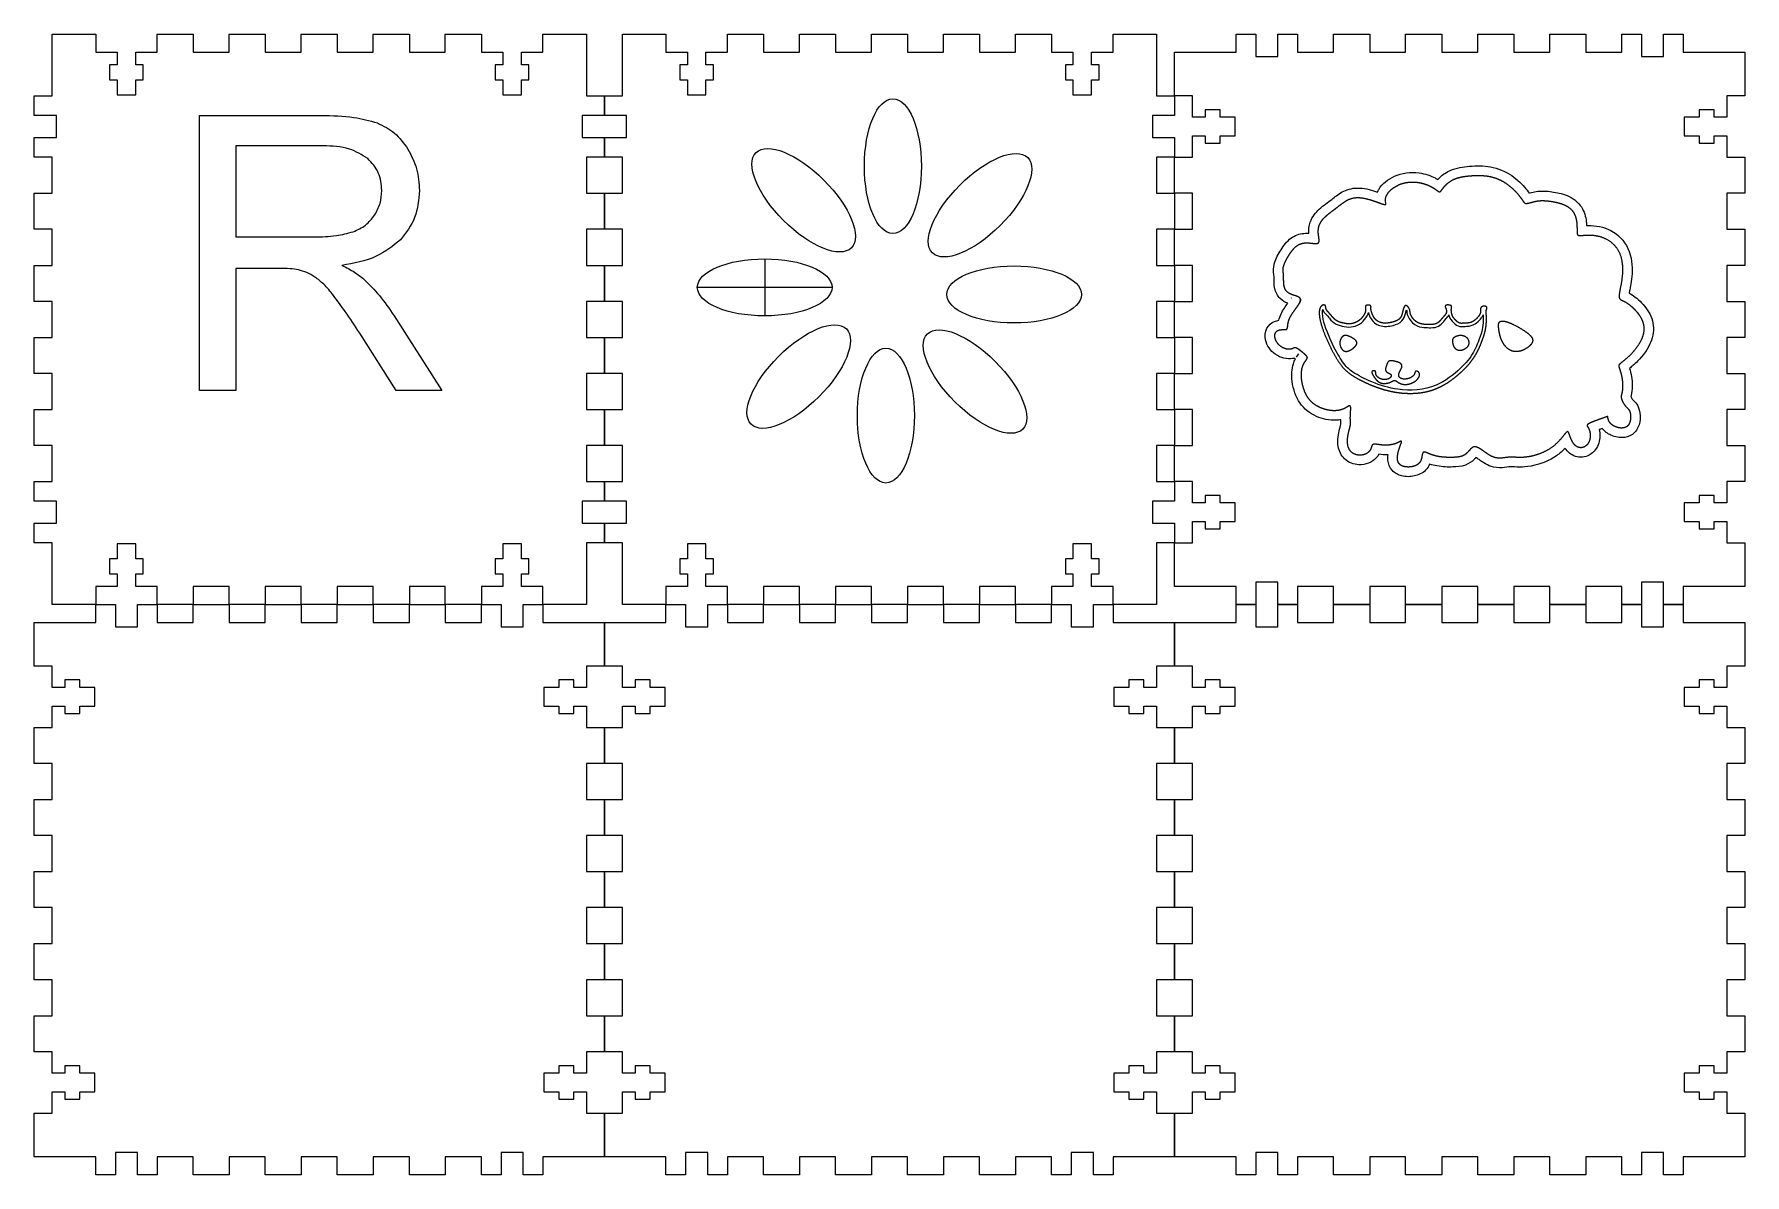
# Model space of a CAD drawing. Header units: millimetres. Extents: x -134 to 134, y -93 to 85.
import ezdxf

# ---------------------------------------------------------------- set-up
doc = ezdxf.new("R2010")
doc.units = ezdxf.units.MM
doc.layers.get('0').update_dxf_attribs({"linetype": 'CONTINUOUS'})

msp = doc.modelspace()

# ---------------------------------------------------------------- linework, layer by layer
for p, q in [((-130.76, 85.09), (-123.97, 85.09)), ((-130.76, 75.48), (-130.76, 85.09)), ((-123.97, 85.09), (-123.97, 82.28)), ((-114.36, 82.28), (-114.36, 85.09)), ((-114.36, 85.09), (-108.73, 85.09)), ((-108.73, 85.09), (-108.73, 82.28)), ((-103.11, 82.28), (-103.11, 85.09)), ((-103.11, 85.09), (-97.48, 85.09)), ((-97.48, 85.09), (-97.48, 82.28)), ((-91.86, 82.28), (-91.86, 85.09)), ((-91.86, 85.09), (-86.23, 85.09)), ((-86.23, 85.09), (-86.23, 82.28)), ((-80.61, 82.28), (-80.61, 85.09)), ((-80.61, 85.09), (-74.98, 85.09)), ((-74.98, 85.09), (-74.98, 82.28)), ((-69.36, 82.28), (-69.36, 85.09)), ((-69.36, 85.09), (-63.73, 85.09)), ((-63.73, 85.09), (-63.73, 82.28)), ((-54.12, 82.28), (-54.12, 85.09)), ((-54.12, 85.09), (-47.33, 85.09)), ((-47.33, 85.09), (-47.33, 75.48)), ((-41.7, 85.09), (-34.9, 85.09)), ((-41.7, 75.48), (-41.7, 85.09)), ((-34.9, 85.09), (-34.9, 82.28)), ((-25.29, 82.28), (-25.29, 85.09)), ((-25.29, 85.09), (-19.67, 85.09)), ((-19.67, 85.09), (-19.67, 82.28)), ((-14.04, 82.28), (-14.04, 85.09)), ((-14.04, 85.09), (-8.42, 85.09)), ((-8.42, 85.09), (-8.42, 82.28)), ((-2.79, 82.28), (-2.79, 85.09)), ((-2.79, 85.09), (2.83, 85.09)), ((2.83, 85.09), (2.83, 82.28)), ((8.46, 82.28), (8.46, 85.09)), ((8.46, 85.09), (14.08, 85.09)), ((14.08, 85.09), (14.08, 82.28)), ((19.71, 82.28), (19.71, 85.09)), ((19.71, 85.09), (25.33, 85.09)), ((25.33, 85.09), (25.33, 82.28)), ((34.94, 82.28), (34.94, 85.09)), ((34.94, 85.09), (41.74, 85.09)), ((41.74, 85.09), (41.74, 75.48)), ((54.16, 82.28), (54.16, 85.09)), ((54.16, 85.09), (57.23, 85.09)), ((57.23, 85.09), (57.23, 81.62)), ((60.7, 81.62), (60.7, 85.09)), ((60.7, 85.09), (63.77, 85.09)), ((63.77, 85.09), (63.77, 82.28)), ((69.39, 82.28), (69.39, 85.09)), ((69.39, 85.09), (75.02, 85.09)), ((75.02, 85.09), (75.02, 82.28)), ((80.64, 82.28), (80.64, 85.09)), ((80.64, 85.09), (86.27, 85.09)), ((86.27, 85.09), (86.27, 82.28)), ((91.89, 82.28), (91.89, 85.09)), ((91.89, 85.09), (97.52, 85.09)), ((97.52, 85.09), (97.52, 82.28)), ((103.14, 82.28), (103.14, 85.09)), ((103.14, 85.09), (108.77, 85.09)), ((108.77, 85.09), (108.77, 82.28)), ((114.39, 82.28), (114.39, 85.09)), ((114.39, 85.09), (117.46, 85.09)), ((117.46, 85.09), (117.46, 81.62)), ((120.93, 81.62), (120.93, 85.09)), ((120.93, 85.09), (124, 85.09)), ((124, 85.09), (124, 82.28)), ((-123.97, 82.28), (-120.61, 82.28)), ((-120.61, 80.31), (-121.79, 80.31)), ((-121.79, 80.31), (-121.79, 77.96)), ((-120.61, 82.28), (-120.61, 80.31)), ((-117.71, 80.31), (-117.71, 82.28)), ((-117.71, 82.28), (-114.36, 82.28)), ((-116.54, 80.31), (-117.71, 80.31)), ((-116.54, 77.96), (-116.54, 80.31)), ((-108.73, 82.28), (-103.11, 82.28)), ((-97.48, 82.28), (-91.86, 82.28)), ((-86.23, 82.28), (-80.61, 82.28)), ((-74.98, 82.28), (-69.36, 82.28)), ((-63.73, 82.28), (-60.38, 82.28)), ((-60.38, 80.31), (-61.55, 80.31)), ((-61.55, 80.31), (-61.55, 77.96)), ((-60.38, 82.28), (-60.38, 80.31)), ((-57.47, 80.31), (-57.47, 82.28)), ((-57.47, 82.28), (-54.12, 82.28)), ((-56.3, 80.31), (-57.47, 80.31)), ((-56.3, 77.96), (-56.3, 80.31)), ((-34.9, 82.28), (-31.55, 82.28)), ((-31.55, 80.31), (-32.72, 80.31)), ((-32.72, 80.31), (-32.72, 77.96)), ((-31.55, 82.28), (-31.55, 80.31)), ((-28.65, 80.31), (-28.65, 82.28)), ((-28.65, 82.28), (-25.29, 82.28)), ((-27.47, 80.31), (-28.65, 80.31)), ((-27.47, 77.96), (-27.47, 80.31)), ((-19.67, 82.28), (-14.04, 82.28)), ((-8.42, 82.28), (-2.79, 82.28)), ((2.83, 82.28), (8.46, 82.28)), ((14.08, 82.28), (19.71, 82.28)), ((25.33, 82.28), (28.68, 82.28)), ((28.68, 80.31), (27.51, 80.31)), ((27.51, 80.31), (27.51, 77.96)), ((28.68, 82.28), (28.68, 80.31)), ((31.59, 80.31), (31.59, 82.28)), ((31.59, 82.28), (34.94, 82.28)), ((32.76, 80.31), (31.59, 80.31)), ((32.76, 77.96), (32.76, 80.31)), ((44.55, 82.28), (54.16, 82.28)), ((44.55, 75.48), (44.55, 82.28)), ((57.23, 81.62), (60.7, 81.62)), ((63.77, 82.28), (69.39, 82.28)), ((75.02, 82.28), (80.64, 82.28)), ((86.27, 82.28), (91.89, 82.28)), ((97.52, 82.28), (103.14, 82.28)), ((108.77, 82.28), (114.39, 82.28)), ((117.46, 81.62), (120.93, 81.62)), ((124, 82.28), (133.61, 82.28)), ((133.61, 82.28), (133.61, 75.48)), ((-121.79, 77.96), (-120.61, 77.96)), ((-120.61, 77.96), (-120.61, 75.62)), ((-117.71, 75.62), (-117.71, 77.96)), ((-117.71, 77.96), (-116.54, 77.96)), ((-61.55, 77.96), (-60.38, 77.96)), ((-60.38, 77.96), (-60.38, 75.62)), ((-57.47, 75.62), (-57.47, 77.96)), ((-57.47, 77.96), (-56.3, 77.96)), ((-32.72, 77.96), (-31.55, 77.96)), ((-31.55, 77.96), (-31.55, 75.62)), ((-28.65, 75.62), (-28.65, 77.96)), ((-28.65, 77.96), (-27.47, 77.96)), ((27.51, 77.96), (28.68, 77.96)), ((28.68, 77.96), (28.68, 75.62)), ((31.59, 75.62), (31.59, 77.96)), ((31.59, 77.96), (32.76, 77.96)), ((-133.58, 72.41), (-133.58, 75.48)), ((-133.58, 75.48), (-130.76, 75.48)), ((-120.61, 75.62), (-117.71, 75.62)), ((-60.38, 75.62), (-57.47, 75.62)), ((-47.33, 75.48), (-44.51, 75.48)), ((-44.51, 75.48), (-44.51, 72.41)), ((-44.51, 72.41), (-44.51, 75.48)), ((-44.51, 75.48), (-41.7, 75.48)), ((-31.55, 75.62), (-28.65, 75.62)), ((28.68, 75.62), (31.59, 75.62)), ((41.74, 75.48), (44.55, 75.48)), ((44.55, 75.48), (44.55, 72.41)), ((47.36, 75.48), (44.55, 75.48)), ((47.36, 72.13), (47.36, 75.48)), ((133.61, 75.48), (130.8, 75.48)), ((130.8, 75.48), (130.8, 72.13)), ((-130.11, 72.41), (-133.58, 72.41)), ((-130.11, 68.94), (-130.11, 72.41)), ((-107.75, 29.44), (-107.75, 72.39)), ((-107.75, 72.39), (-88.71, 72.39)), ((-44.51, 72.41), (-47.98, 72.41)), ((-47.98, 72.41), (-47.98, 68.94)), ((-41.04, 72.41), (-44.51, 72.41)), ((-41.04, 68.94), (-41.04, 72.41)), ((44.55, 72.41), (41.08, 72.41)), ((41.08, 72.41), (41.08, 68.94)), ((51.67, 73.3), (49.33, 73.3)), ((49.33, 73.3), (49.33, 72.13)), ((51.67, 72.13), (51.67, 73.3)), ((128.83, 73.3), (126.49, 73.3)), ((126.49, 73.3), (126.49, 72.13)), ((128.83, 72.13), (128.83, 73.3)), ((49.33, 72.13), (47.36, 72.13)), ((54.02, 72.13), (51.67, 72.13)), ((54.02, 69.22), (54.02, 72.13)), ((126.49, 72.13), (124.14, 72.13)), ((124.14, 72.13), (124.14, 69.22)), ((130.8, 72.13), (128.83, 72.13)), ((-133.58, 65.87), (-133.58, 68.94)), ((-133.58, 68.94), (-130.11, 68.94)), ((-88.47, 67.65), (-102.07, 67.65)), ((-102.07, 67.65), (-102.07, 53.44)), ((-47.98, 68.94), (-44.51, 68.94)), ((-44.51, 68.94), (-44.51, 65.87)), ((-44.51, 65.87), (-44.51, 68.94)), ((-44.51, 68.94), (-41.04, 68.94)), ((41.08, 68.94), (44.55, 68.94)), ((44.55, 68.94), (44.55, 65.87)), ((47.36, 65.87), (47.36, 69.22)), ((47.36, 69.22), (49.33, 69.22)), ((49.33, 69.22), (49.33, 68.05)), ((49.33, 68.05), (51.67, 68.05)), ((51.67, 68.05), (51.67, 69.22)), ((51.67, 69.22), (54.02, 69.22)), ((124.14, 69.22), (126.49, 69.22)), ((126.49, 69.22), (126.49, 68.05)), ((126.49, 68.05), (128.83, 68.05)), ((128.83, 68.05), (128.83, 69.22)), ((128.83, 69.22), (130.8, 69.22)), ((130.8, 69.22), (130.8, 65.87)), ((-130.76, 65.87), (-133.58, 65.87)), ((-130.76, 60.25), (-130.76, 65.87)), ((-44.51, 65.87), (-47.33, 65.87)), ((-47.33, 65.87), (-47.33, 60.25)), ((-41.7, 65.87), (-44.51, 65.87)), ((-41.7, 60.25), (-41.7, 65.87)), ((44.55, 65.87), (41.74, 65.87)), ((41.74, 65.87), (41.74, 60.25)), ((44.55, 60.25), (44.55, 65.87)), ((44.55, 65.87), (47.36, 65.87)), ((130.8, 65.87), (133.61, 65.87)), ((133.61, 65.87), (133.61, 60.25)), ((-133.58, 54.62), (-133.58, 60.25)), ((-133.58, 60.25), (-130.76, 60.25)), ((-47.33, 60.25), (-44.51, 60.25)), ((-44.51, 60.25), (-44.51, 54.62)), ((-44.51, 54.62), (-44.51, 60.25)), ((-44.51, 60.25), (-41.7, 60.25)), ((41.74, 60.25), (44.55, 60.25)), ((44.55, 60.25), (44.55, 54.62)), ((47.36, 60.25), (44.55, 60.25)), ((47.36, 54.62), (47.36, 60.25)), ((133.61, 60.25), (130.8, 60.25)), ((130.8, 60.25), (130.8, 54.62)), ((-130.76, 54.62), (-133.58, 54.62)), ((-130.76, 48.99), (-130.76, 54.62)), ((-102.07, 53.44), (-89.85, 53.44)), ((-44.51, 54.62), (-47.33, 54.62)), ((-47.33, 54.62), (-47.33, 48.99)), ((-41.7, 54.62), (-44.51, 54.62)), ((-41.7, 48.99), (-41.7, 54.62)), ((44.55, 54.62), (41.74, 54.62)), ((41.74, 54.62), (41.74, 48.99)), ((44.55, 48.99), (44.55, 54.62)), ((44.55, 54.62), (47.36, 54.62)), ((130.8, 54.62), (133.61, 54.62)), ((133.61, 54.62), (133.61, 48.99)), ((-133.58, 43.37), (-133.58, 48.99)), ((-133.58, 48.99), (-130.76, 48.99)), ((-95.47, 48.52), (-102.07, 48.52)), ((-102.07, 48.52), (-102.07, 29.44)), ((-47.33, 48.99), (-44.51, 48.99)), ((-44.51, 48.99), (-44.51, 43.37)), ((-44.51, 43.37), (-44.51, 48.99)), ((-44.51, 48.99), (-41.7, 48.99)), ((-19.48, 50.01), (-19.48, 41.09)), ((41.74, 48.99), (44.55, 48.99)), ((44.55, 48.99), (44.55, 43.37)), ((47.36, 48.99), (44.55, 48.99)), ((47.36, 43.37), (47.36, 48.99)), ((133.61, 48.99), (130.8, 48.99)), ((130.8, 48.99), (130.8, 43.37)), ((-8.95, 45.55), (-30, 45.55)), ((-130.76, 43.37), (-133.58, 43.37)), ((-130.76, 37.74), (-130.76, 43.37)), ((-44.51, 43.37), (-47.33, 43.37)), ((-47.33, 43.37), (-47.33, 37.74)), ((-41.7, 43.37), (-44.51, 43.37)), ((-41.7, 37.74), (-41.7, 43.37)), ((44.55, 43.37), (41.74, 43.37)), ((41.74, 43.37), (41.74, 37.74)), ((44.55, 37.74), (44.55, 43.37)), ((44.55, 43.37), (47.36, 43.37)), ((130.8, 43.37), (133.61, 43.37)), ((133.61, 43.37), (133.61, 37.74)), ((-77.37, 41.13), (-69.9, 29.44)), ((-133.58, 32.12), (-133.58, 37.74)), ((-133.58, 37.74), (-130.76, 37.74)), ((-77.05, 29.44), (-82.73, 38.38)), ((-47.33, 37.74), (-44.51, 37.74)), ((-44.51, 37.74), (-44.51, 32.12)), ((-44.51, 32.12), (-44.51, 37.74)), ((-44.51, 37.74), (-41.7, 37.74)), ((41.74, 37.74), (44.55, 37.74)), ((44.55, 37.74), (44.55, 32.12)), ((47.36, 37.74), (44.55, 37.74)), ((47.36, 32.12), (47.36, 37.74)), ((133.61, 37.74), (130.8, 37.74)), ((130.8, 37.74), (130.8, 32.12)), ((-130.76, 32.12), (-133.58, 32.12)), ((-130.76, 26.49), (-130.76, 32.12)), ((-44.51, 32.12), (-47.33, 32.12)), ((-47.33, 32.12), (-47.33, 26.49)), ((-41.7, 32.12), (-44.51, 32.12)), ((-41.7, 26.49), (-41.7, 32.12)), ((44.55, 32.12), (41.74, 32.12)), ((41.74, 32.12), (41.74, 26.49)), ((44.55, 26.49), (44.55, 32.12)), ((44.55, 32.12), (47.36, 32.12)), ((130.8, 32.12), (133.61, 32.12)), ((133.61, 32.12), (133.61, 26.49)), ((-102.07, 29.44), (-107.75, 29.44)), ((-69.9, 29.44), (-77.05, 29.44)), ((-133.58, 20.87), (-133.58, 26.49)), ((-133.58, 26.49), (-130.76, 26.49)), ((-47.33, 26.49), (-44.51, 26.49)), ((-44.51, 26.49), (-44.51, 20.87)), ((-44.51, 20.87), (-44.51, 26.49)), ((-44.51, 26.49), (-41.7, 26.49)), ((41.74, 26.49), (44.55, 26.49)), ((44.55, 26.49), (44.55, 20.87)), ((47.36, 26.49), (44.55, 26.49)), ((47.36, 20.87), (47.36, 26.49)), ((133.61, 26.49), (130.8, 26.49)), ((130.8, 26.49), (130.8, 20.87)), ((-130.76, 20.87), (-133.58, 20.87)), ((-130.76, 15.24), (-130.76, 20.87)), ((-44.51, 20.87), (-47.33, 20.87)), ((-47.33, 20.87), (-47.33, 15.24)), ((-41.7, 20.87), (-44.51, 20.87)), ((-41.7, 15.24), (-41.7, 20.87)), ((44.55, 20.87), (41.74, 20.87)), ((41.74, 20.87), (41.74, 15.24)), ((44.55, 15.24), (44.55, 20.87)), ((44.55, 20.87), (47.36, 20.87)), ((130.8, 20.87), (133.61, 20.87)), ((133.61, 20.87), (133.61, 15.24)), ((-133.58, 12.17), (-133.58, 15.24)), ((-133.58, 15.24), (-130.76, 15.24)), ((-47.33, 15.24), (-44.51, 15.24)), ((-44.51, 15.24), (-44.51, 12.17)), ((-44.51, 12.17), (-44.51, 15.24)), ((-44.51, 15.24), (-41.7, 15.24)), ((41.74, 15.24), (44.55, 15.24)), ((44.55, 15.24), (44.55, 12.17)), ((47.36, 15.24), (44.55, 15.24)), ((47.36, 11.89), (47.36, 15.24)), ((133.61, 15.24), (130.8, 15.24)), ((130.8, 15.24), (130.8, 11.89)), ((-130.11, 12.17), (-133.58, 12.17)), ((-130.11, 8.71), (-130.11, 12.17)), ((-44.51, 12.17), (-47.98, 12.17)), ((-47.98, 12.17), (-47.98, 8.71)), ((-41.04, 12.17), (-44.51, 12.17)), ((-41.04, 8.71), (-41.04, 12.17)), ((44.55, 12.17), (41.08, 12.17)), ((41.08, 12.17), (41.08, 8.71)), ((49.33, 11.89), (47.36, 11.89)), ((51.67, 13.07), (49.33, 13.07)), ((49.33, 13.07), (49.33, 11.89)), ((51.67, 11.89), (51.67, 13.07)), ((54.02, 11.89), (51.67, 11.89)), ((54.02, 8.99), (54.02, 11.89)), ((126.49, 11.89), (124.14, 11.89)), ((124.14, 11.89), (124.14, 8.99)), ((128.83, 13.07), (126.49, 13.07)), ((126.49, 13.07), (126.49, 11.89)), ((128.83, 11.89), (128.83, 13.07)), ((130.8, 11.89), (128.83, 11.89)), ((-133.58, 5.64), (-133.58, 8.71)), ((-133.58, 8.71), (-130.11, 8.71)), ((-47.98, 8.71), (-44.51, 8.71)), ((-44.51, 8.71), (-44.51, 5.64)), ((-44.51, 5.64), (-44.51, 8.71)), ((-44.51, 8.71), (-41.04, 8.71)), ((41.08, 8.71), (44.55, 8.71)), ((44.55, 8.71), (44.55, 5.64)), ((47.36, 5.64), (47.36, 8.99)), ((47.36, 8.99), (49.33, 8.99)), ((49.33, 8.99), (49.33, 7.82)), ((51.67, 7.82), (51.67, 8.99)), ((51.67, 8.99), (54.02, 8.99)), ((124.14, 8.99), (126.49, 8.99)), ((126.49, 8.99), (126.49, 7.82)), ((128.83, 7.82), (128.83, 8.99)), ((128.83, 8.99), (130.8, 8.99)), ((130.8, 8.99), (130.8, 5.64)), ((-130.76, 5.64), (-133.58, 5.64)), ((-130.76, -3.97), (-130.76, 5.64)), ((-117.71, 5.49), (-120.61, 5.49)), ((-120.61, 5.49), (-120.61, 3.15)), ((-117.71, 3.15), (-117.71, 5.49)), ((-57.47, 5.49), (-60.38, 5.49)), ((-60.38, 5.49), (-60.38, 3.15)), ((-57.47, 3.15), (-57.47, 5.49)), ((-44.51, 5.64), (-47.33, 5.64)), ((-47.33, 5.64), (-47.33, -3.97)), ((-41.7, 5.64), (-44.51, 5.64)), ((-41.7, -3.97), (-41.7, 5.64)), ((-28.65, 5.49), (-31.55, 5.49)), ((-31.55, 5.49), (-31.55, 3.15)), ((-28.65, 3.15), (-28.65, 5.49)), ((31.59, 5.49), (28.68, 5.49)), ((28.68, 5.49), (28.68, 3.15)), ((31.59, 3.15), (31.59, 5.49)), ((44.55, 5.64), (41.74, 5.64)), ((41.74, 5.64), (41.74, -3.97)), ((44.55, -1.16), (44.55, 5.64)), ((44.55, 5.64), (47.36, 5.64)), ((49.33, 7.82), (51.67, 7.82)), ((126.49, 7.82), (128.83, 7.82)), ((130.8, 5.64), (133.61, 5.64)), ((133.61, 5.64), (133.61, -1.16)), ((-120.61, 3.15), (-121.79, 3.15)), ((-121.79, 3.15), (-121.79, 0.81)), ((-116.54, 3.15), (-117.71, 3.15)), ((-116.54, 0.81), (-116.54, 3.15)), ((-60.38, 3.15), (-61.55, 3.15)), ((-61.55, 3.15), (-61.55, 0.81)), ((-56.3, 3.15), (-57.47, 3.15)), ((-56.3, 0.81), (-56.3, 3.15)), ((-31.55, 3.15), (-32.72, 3.15)), ((-32.72, 3.15), (-32.72, 0.81)), ((-27.47, 3.15), (-28.65, 3.15)), ((-27.47, 0.81), (-27.47, 3.15)), ((28.68, 3.15), (27.51, 3.15)), ((27.51, 3.15), (27.51, 0.81)), ((32.76, 3.15), (31.59, 3.15)), ((32.76, 0.81), (32.76, 3.15)), ((-121.79, 0.81), (-120.61, 0.81)), ((-120.61, 0.81), (-120.61, -1.16)), ((-117.71, -1.16), (-117.71, 0.81)), ((-117.71, 0.81), (-116.54, 0.81)), ((-61.55, 0.81), (-60.38, 0.81)), ((-60.38, 0.81), (-60.38, -1.16)), ((-57.47, -1.16), (-57.47, 0.81)), ((-57.47, 0.81), (-56.3, 0.81)), ((-32.72, 0.81), (-31.55, 0.81)), ((-31.55, 0.81), (-31.55, -1.16)), ((-28.65, -1.16), (-28.65, 0.81)), ((-28.65, 0.81), (-27.47, 0.81)), ((27.51, 0.81), (28.68, 0.81)), ((28.68, 0.81), (28.68, -1.16)), ((31.59, -1.16), (31.59, 0.81)), ((31.59, 0.81), (32.76, 0.81)), ((-120.61, -1.16), (-123.97, -1.16)), ((-123.97, -1.16), (-123.97, -3.97)), ((-114.36, -1.16), (-117.71, -1.16)), ((-114.36, -3.97), (-114.36, -1.16)), ((-103.11, -1.16), (-108.73, -1.16)), ((-108.73, -1.16), (-108.73, -3.97)), ((-103.11, -3.97), (-103.11, -1.16)), ((-91.86, -1.16), (-97.48, -1.16)), ((-97.48, -1.16), (-97.48, -3.97)), ((-91.86, -3.97), (-91.86, -1.16)), ((-80.61, -1.16), (-86.23, -1.16)), ((-86.23, -1.16), (-86.23, -3.97)), ((-80.61, -3.97), (-80.61, -1.16)), ((-69.36, -1.16), (-74.98, -1.16)), ((-74.98, -1.16), (-74.98, -3.97)), ((-69.36, -3.97), (-69.36, -1.16)), ((-60.38, -1.16), (-63.73, -1.16)), ((-63.73, -1.16), (-63.73, -3.97)), ((-54.12, -1.16), (-57.47, -1.16)), ((-54.12, -3.97), (-54.12, -1.16)), ((-31.55, -1.16), (-34.9, -1.16)), ((-34.9, -1.16), (-34.9, -3.97)), ((-25.29, -1.16), (-28.65, -1.16)), ((-25.29, -3.97), (-25.29, -1.16)), ((-14.04, -1.16), (-19.67, -1.16)), ((-19.67, -1.16), (-19.67, -3.97)), ((-14.04, -3.97), (-14.04, -1.16)), ((-2.79, -1.16), (-8.42, -1.16)), ((-8.42, -1.16), (-8.42, -3.97)), ((-2.79, -3.97), (-2.79, -1.16)), ((8.46, -1.16), (2.83, -1.16)), ((2.83, -1.16), (2.83, -3.97)), ((8.46, -3.97), (8.46, -1.16)), ((19.71, -1.16), (14.08, -1.16)), ((14.08, -1.16), (14.08, -3.97)), ((19.71, -3.97), (19.71, -1.16)), ((28.68, -1.16), (25.33, -1.16)), ((25.33, -1.16), (25.33, -3.97)), ((34.94, -1.16), (31.59, -1.16)), ((34.94, -3.97), (34.94, -1.16)), ((54.16, -1.16), (44.55, -1.16)), ((54.16, -3.97), (54.16, -1.16)), ((60.7, -0.51), (57.23, -0.51)), ((57.23, -0.51), (57.23, -3.97)), ((60.7, -3.97), (60.7, -0.51)), ((69.39, -1.16), (63.77, -1.16)), ((63.77, -1.16), (63.77, -3.97)), ((69.39, -3.97), (69.39, -1.16)), ((80.64, -1.16), (75.02, -1.16)), ((75.02, -1.16), (75.02, -3.97)), ((80.64, -3.97), (80.64, -1.16)), ((91.89, -1.16), (86.27, -1.16)), ((86.27, -1.16), (86.27, -3.97)), ((91.89, -3.97), (91.89, -1.16)), ((103.14, -1.16), (97.52, -1.16)), ((97.52, -1.16), (97.52, -3.97)), ((103.14, -3.97), (103.14, -1.16)), ((114.39, -1.16), (108.77, -1.16)), ((108.77, -1.16), (108.77, -3.97)), ((114.39, -3.97), (114.39, -1.16)), ((120.93, -0.51), (117.46, -0.51)), ((117.46, -0.51), (117.46, -3.97)), ((120.93, -3.97), (120.93, -0.51)), ((133.61, -1.16), (124, -1.16)), ((124, -1.16), (124, -3.97)), ((-123.97, -3.97), (-130.76, -3.97)), ((-123.97, -6.79), (-123.97, -3.97)), ((-123.97, -3.97), (-120.9, -3.97)), ((-120.9, -3.97), (-120.9, -7.44)), ((-117.43, -7.44), (-117.43, -3.97)), ((-117.43, -3.97), (-114.36, -3.97)), ((-108.73, -3.97), (-114.36, -3.97)), ((-114.36, -3.97), (-114.36, -6.79)), ((-108.73, -6.79), (-108.73, -3.97)), ((-108.73, -3.97), (-103.11, -3.97)), ((-97.48, -3.97), (-103.11, -3.97)), ((-103.11, -3.97), (-103.11, -6.79)), ((-97.48, -6.79), (-97.48, -3.97)), ((-97.48, -3.97), (-91.86, -3.97)), ((-86.23, -3.97), (-91.86, -3.97)), ((-91.86, -3.97), (-91.86, -6.79)), ((-86.23, -6.79), (-86.23, -3.97)), ((-86.23, -3.97), (-80.61, -3.97)), ((-74.98, -3.97), (-80.61, -3.97)), ((-80.61, -3.97), (-80.61, -6.79)), ((-74.98, -6.79), (-74.98, -3.97)), ((-74.98, -3.97), (-69.36, -3.97)), ((-63.73, -3.97), (-69.36, -3.97)), ((-69.36, -3.97), (-69.36, -6.79)), ((-63.73, -6.79), (-63.73, -3.97)), ((-63.73, -3.97), (-60.66, -3.97)), ((-60.66, -3.97), (-60.66, -7.44)), ((-57.19, -7.44), (-57.19, -3.97)), ((-57.19, -3.97), (-54.12, -3.97)), ((-47.33, -3.97), (-54.12, -3.97)), ((-54.12, -3.97), (-54.12, -6.79)), ((-34.9, -3.97), (-41.7, -3.97)), ((-34.9, -6.79), (-34.9, -3.97)), ((-34.9, -3.97), (-31.83, -3.97)), ((-31.83, -3.97), (-31.83, -7.44)), ((-28.36, -7.44), (-28.36, -3.97)), ((-28.36, -3.97), (-25.29, -3.97)), ((-19.67, -3.97), (-25.29, -3.97)), ((-25.29, -3.97), (-25.29, -6.79)), ((-19.67, -6.79), (-19.67, -3.97)), ((-19.67, -3.97), (-14.04, -3.97)), ((-8.42, -3.97), (-14.04, -3.97)), ((-14.04, -3.97), (-14.04, -6.79)), ((-8.42, -6.79), (-8.42, -3.97)), ((-8.42, -3.97), (-2.79, -3.97)), ((2.83, -3.97), (-2.79, -3.97)), ((-2.79, -3.97), (-2.79, -6.79)), ((2.83, -6.79), (2.83, -3.97)), ((2.83, -3.97), (8.46, -3.97)), ((14.08, -3.97), (8.46, -3.97)), ((8.46, -3.97), (8.46, -6.79)), ((14.08, -6.79), (14.08, -3.97)), ((14.08, -3.97), (19.71, -3.97)), ((25.33, -3.97), (19.71, -3.97)), ((19.71, -3.97), (19.71, -6.79)), ((25.33, -6.79), (25.33, -3.97)), ((25.33, -3.97), (28.4, -3.97)), ((28.4, -3.97), (28.4, -7.44)), ((31.87, -7.44), (31.87, -3.97)), ((31.87, -3.97), (34.94, -3.97)), ((41.74, -3.97), (34.94, -3.97)), ((34.94, -3.97), (34.94, -6.79)), ((57.23, -3.97), (54.16, -3.97)), ((54.16, -6.79), (54.16, -3.97)), ((54.16, -3.97), (57.23, -3.97)), ((57.23, -3.97), (57.23, -7.44)), ((63.77, -3.97), (60.7, -3.97)), ((60.7, -7.44), (60.7, -3.97)), ((60.7, -3.97), (63.77, -3.97)), ((63.77, -3.97), (63.77, -6.79)), ((75.02, -3.97), (69.39, -3.97)), ((69.39, -6.79), (69.39, -3.97)), ((69.39, -3.97), (75.02, -3.97)), ((75.02, -3.97), (75.02, -6.79)), ((86.27, -3.97), (80.64, -3.97)), ((80.64, -6.79), (80.64, -3.97)), ((80.64, -3.97), (86.27, -3.97)), ((86.27, -3.97), (86.27, -6.79)), ((97.52, -3.97), (91.89, -3.97)), ((91.89, -6.79), (91.89, -3.97)), ((91.89, -3.97), (97.52, -3.97)), ((97.52, -3.97), (97.52, -6.79)), ((108.77, -3.97), (103.14, -3.97)), ((103.14, -6.79), (103.14, -3.97)), ((103.14, -3.97), (108.77, -3.97)), ((108.77, -3.97), (108.77, -6.79)), ((117.46, -3.97), (114.39, -3.97)), ((114.39, -6.79), (114.39, -3.97)), ((114.39, -3.97), (117.46, -3.97)), ((117.46, -3.97), (117.46, -7.44)), ((124, -3.97), (120.93, -3.97)), ((120.93, -7.44), (120.93, -3.97)), ((120.93, -3.97), (124, -3.97)), ((124, -3.97), (124, -6.79)), ((-133.58, -6.79), (-123.97, -6.79)), ((-133.58, -13.58), (-133.58, -6.79)), ((-120.9, -7.44), (-117.43, -7.44)), ((-114.36, -6.79), (-108.73, -6.79)), ((-103.11, -6.79), (-97.48, -6.79)), ((-91.86, -6.79), (-86.23, -6.79)), ((-80.61, -6.79), (-74.98, -6.79)), ((-69.36, -6.79), (-63.73, -6.79)), ((-60.66, -7.44), (-57.19, -7.44)), ((-54.12, -6.79), (-44.51, -6.79)), ((-44.51, -6.79), (-44.51, -13.58)), ((-44.51, -6.79), (-34.9, -6.79)), ((-44.51, -13.58), (-44.51, -6.79)), ((-31.83, -7.44), (-28.36, -7.44)), ((-25.29, -6.79), (-19.67, -6.79)), ((-14.04, -6.79), (-8.42, -6.79)), ((-2.79, -6.79), (2.83, -6.79)), ((8.46, -6.79), (14.08, -6.79)), ((19.71, -6.79), (25.33, -6.79)), ((28.4, -7.44), (31.87, -7.44)), ((34.94, -6.79), (44.55, -6.79)), ((44.55, -6.79), (54.16, -6.79)), ((44.55, -13.58), (44.55, -6.79)), ((44.55, -6.79), (44.55, -13.58)), ((57.23, -7.44), (60.7, -7.44)), ((63.77, -6.79), (69.39, -6.79)), ((75.02, -6.79), (80.64, -6.79)), ((86.27, -6.79), (91.89, -6.79)), ((97.52, -6.79), (103.14, -6.79)), ((108.77, -6.79), (114.39, -6.79)), ((117.46, -7.44), (120.93, -7.44)), ((124, -6.79), (133.61, -6.79)), ((133.61, -6.79), (133.61, -13.58)), ((-130.76, -13.58), (-133.58, -13.58)), ((-130.76, -16.93), (-130.76, -13.58)), ((-126.45, -15.76), (-128.79, -15.76)), ((-128.79, -15.76), (-128.79, -16.93)), ((-126.45, -16.93), (-126.45, -15.76)), ((-49.29, -15.76), (-51.64, -15.76)), ((-51.64, -15.76), (-51.64, -16.93)), ((-49.29, -16.93), (-49.29, -15.76)), ((-44.51, -13.58), (-47.33, -13.58)), ((-47.33, -13.58), (-47.33, -16.93)), ((-41.7, -13.58), (-44.51, -13.58)), ((-41.7, -16.93), (-41.7, -13.58)), ((-37.39, -15.76), (-39.73, -15.76)), ((-39.73, -15.76), (-39.73, -16.93)), ((-37.39, -16.93), (-37.39, -15.76)), ((39.77, -15.76), (37.42, -15.76)), ((37.42, -15.76), (37.42, -16.93)), ((39.77, -16.93), (39.77, -15.76)), ((44.55, -13.58), (41.74, -13.58)), ((41.74, -13.58), (41.74, -16.93)), ((47.36, -13.58), (44.55, -13.58)), ((47.36, -16.93), (47.36, -13.58)), ((51.67, -15.76), (49.33, -15.76)), ((49.33, -15.76), (49.33, -16.93)), ((51.67, -16.93), (51.67, -15.76)), ((128.83, -15.76), (126.49, -15.76)), ((126.49, -15.76), (126.49, -16.93)), ((128.83, -16.93), (128.83, -15.76)), ((133.61, -13.58), (130.8, -13.58)), ((130.8, -13.58), (130.8, -16.93)), ((-128.79, -16.93), (-130.76, -16.93)), ((-124.11, -16.93), (-126.45, -16.93)), ((-124.11, -19.84), (-124.11, -16.93)), ((-51.64, -16.93), (-53.98, -16.93)), ((-53.98, -16.93), (-53.98, -19.84)), ((-47.33, -16.93), (-49.29, -16.93)), ((-39.73, -16.93), (-41.7, -16.93)), ((-35.04, -16.93), (-37.39, -16.93)), ((-35.04, -19.84), (-35.04, -16.93)), ((37.42, -16.93), (35.08, -16.93)), ((35.08, -16.93), (35.08, -19.84)), ((41.74, -16.93), (39.77, -16.93)), ((49.33, -16.93), (47.36, -16.93)), ((54.02, -16.93), (51.67, -16.93)), ((54.02, -19.84), (54.02, -16.93)), ((126.49, -16.93), (124.14, -16.93)), ((124.14, -16.93), (124.14, -19.84)), ((130.8, -16.93), (128.83, -16.93)), ((-130.76, -23.19), (-130.76, -19.84)), ((-130.76, -19.84), (-128.79, -19.84)), ((-128.79, -19.84), (-128.79, -21.01)), ((-128.79, -21.01), (-126.45, -21.01)), ((-126.45, -21.01), (-126.45, -19.84)), ((-126.45, -19.84), (-124.11, -19.84)), ((-53.98, -19.84), (-51.64, -19.84)), ((-51.64, -19.84), (-51.64, -21.01)), ((-51.64, -21.01), (-49.29, -21.01)), ((-49.29, -21.01), (-49.29, -19.84)), ((-49.29, -19.84), (-47.33, -19.84)), ((-47.33, -19.84), (-47.33, -23.19)), ((-41.7, -23.19), (-41.7, -19.84)), ((-41.7, -19.84), (-39.73, -19.84)), ((-39.73, -19.84), (-39.73, -21.01)), ((-39.73, -21.01), (-37.39, -21.01)), ((-37.39, -21.01), (-37.39, -19.84)), ((-37.39, -19.84), (-35.04, -19.84)), ((35.08, -19.84), (37.42, -19.84)), ((37.42, -19.84), (37.42, -21.01)), ((37.42, -21.01), (39.77, -21.01)), ((39.77, -21.01), (39.77, -19.84)), ((39.77, -19.84), (41.74, -19.84)), ((41.74, -19.84), (41.74, -23.19)), ((47.36, -23.19), (47.36, -19.84)), ((47.36, -19.84), (49.33, -19.84)), ((49.33, -19.84), (49.33, -21.01)), ((49.33, -21.01), (51.67, -21.01)), ((51.67, -21.01), (51.67, -19.84)), ((51.67, -19.84), (54.02, -19.84)), ((124.14, -19.84), (126.49, -19.84)), ((126.49, -19.84), (126.49, -21.01)), ((126.49, -21.01), (128.83, -21.01)), ((128.83, -21.01), (128.83, -19.84)), ((128.83, -19.84), (130.8, -19.84)), ((130.8, -19.84), (130.8, -23.19)), ((-133.58, -28.82), (-133.58, -23.19)), ((-133.58, -23.19), (-130.76, -23.19)), ((-47.33, -23.19), (-44.51, -23.19)), ((-44.51, -23.19), (-44.51, -28.82)), ((-44.51, -28.82), (-44.51, -23.19)), ((-44.51, -23.19), (-41.7, -23.19)), ((41.74, -23.19), (44.55, -23.19)), ((44.55, -28.82), (44.55, -23.19)), ((44.55, -23.19), (47.36, -23.19)), ((44.55, -23.19), (44.55, -28.82)), ((130.8, -23.19), (133.61, -23.19)), ((133.61, -23.19), (133.61, -28.82)), ((-130.76, -28.82), (-133.58, -28.82)), ((-130.76, -34.44), (-130.76, -28.82)), ((-44.51, -28.82), (-47.33, -28.82)), ((-47.33, -28.82), (-47.33, -34.44)), ((-41.7, -28.82), (-44.51, -28.82)), ((-41.7, -34.44), (-41.7, -28.82)), ((44.55, -28.82), (41.74, -28.82)), ((41.74, -28.82), (41.74, -34.44)), ((47.36, -28.82), (44.55, -28.82)), ((47.36, -34.44), (47.36, -28.82)), ((133.61, -28.82), (130.8, -28.82)), ((130.8, -28.82), (130.8, -34.44)), ((-133.58, -40.07), (-133.58, -34.44)), ((-133.58, -34.44), (-130.76, -34.44)), ((-47.33, -34.44), (-44.51, -34.44)), ((-44.51, -34.44), (-44.51, -40.07)), ((-44.51, -40.07), (-44.51, -34.44)), ((-44.51, -34.44), (-41.7, -34.44)), ((41.74, -34.44), (44.55, -34.44)), ((44.55, -40.07), (44.55, -34.44)), ((44.55, -34.44), (47.36, -34.44)), ((44.55, -34.44), (44.55, -40.07)), ((130.8, -34.44), (133.61, -34.44)), ((133.61, -34.44), (133.61, -40.07)), ((-130.76, -40.07), (-133.58, -40.07)), ((-130.76, -45.69), (-130.76, -40.07)), ((-44.51, -40.07), (-47.33, -40.07)), ((-47.33, -40.07), (-47.33, -45.69)), ((-41.7, -40.07), (-44.51, -40.07)), ((-41.7, -45.69), (-41.7, -40.07)), ((44.55, -40.07), (41.74, -40.07)), ((41.74, -40.07), (41.74, -45.69)), ((47.36, -40.07), (44.55, -40.07)), ((47.36, -45.69), (47.36, -40.07)), ((133.61, -40.07), (130.8, -40.07)), ((130.8, -40.07), (130.8, -45.69)), ((-133.58, -51.32), (-133.58, -45.69)), ((-133.58, -45.69), (-130.76, -45.69)), ((-47.33, -45.69), (-44.51, -45.69)), ((-44.51, -45.69), (-44.51, -51.32)), ((-44.51, -51.32), (-44.51, -45.69)), ((-44.51, -45.69), (-41.7, -45.69)), ((41.74, -45.69), (44.55, -45.69)), ((44.55, -51.32), (44.55, -45.69)), ((44.55, -45.69), (47.36, -45.69)), ((44.55, -45.69), (44.55, -51.32)), ((130.8, -45.69), (133.61, -45.69)), ((133.61, -45.69), (133.61, -51.32)), ((-130.76, -51.32), (-133.58, -51.32)), ((-130.76, -56.94), (-130.76, -51.32)), ((-44.51, -51.32), (-47.33, -51.32)), ((-47.33, -51.32), (-47.33, -56.94)), ((-41.7, -51.32), (-44.51, -51.32)), ((-41.7, -56.94), (-41.7, -51.32)), ((44.55, -51.32), (41.74, -51.32)), ((41.74, -51.32), (41.74, -56.94)), ((47.36, -51.32), (44.55, -51.32)), ((47.36, -56.94), (47.36, -51.32)), ((133.61, -51.32), (130.8, -51.32)), ((130.8, -51.32), (130.8, -56.94)), ((-133.58, -62.57), (-133.58, -56.94)), ((-133.58, -56.94), (-130.76, -56.94)), ((-47.33, -56.94), (-44.51, -56.94)), ((-44.51, -56.94), (-44.51, -62.57)), ((-44.51, -62.57), (-44.51, -56.94)), ((-44.51, -56.94), (-41.7, -56.94)), ((41.74, -56.94), (44.55, -56.94)), ((44.55, -62.57), (44.55, -56.94)), ((44.55, -56.94), (47.36, -56.94)), ((44.55, -56.94), (44.55, -62.57)), ((130.8, -56.94), (133.61, -56.94)), ((133.61, -56.94), (133.61, -62.57)), ((-130.76, -62.57), (-133.58, -62.57)), ((-130.76, -68.19), (-130.76, -62.57)), ((-44.51, -62.57), (-47.33, -62.57)), ((-47.33, -62.57), (-47.33, -68.19)), ((-41.7, -62.57), (-44.51, -62.57)), ((-41.7, -68.19), (-41.7, -62.57)), ((44.55, -62.57), (41.74, -62.57)), ((41.74, -62.57), (41.74, -68.19)), ((47.36, -62.57), (44.55, -62.57)), ((47.36, -68.19), (47.36, -62.57)), ((133.61, -62.57), (130.8, -62.57)), ((130.8, -62.57), (130.8, -68.19)), ((-133.58, -73.82), (-133.58, -68.19)), ((-133.58, -68.19), (-130.76, -68.19)), ((-47.33, -68.19), (-44.51, -68.19)), ((-44.51, -68.19), (-44.51, -73.82)), ((-44.51, -73.82), (-44.51, -68.19)), ((-44.51, -68.19), (-41.7, -68.19)), ((41.74, -68.19), (44.55, -68.19)), ((44.55, -73.82), (44.55, -68.19)), ((44.55, -68.19), (47.36, -68.19)), ((44.55, -68.19), (44.55, -73.82)), ((130.8, -68.19), (133.61, -68.19)), ((133.61, -68.19), (133.61, -73.82)), ((-130.76, -73.82), (-133.58, -73.82)), ((-130.76, -77.17), (-130.76, -73.82)), ((-44.51, -73.82), (-47.33, -73.82)), ((-47.33, -73.82), (-47.33, -77.17)), ((-41.7, -73.82), (-44.51, -73.82)), ((-41.7, -77.17), (-41.7, -73.82)), ((44.55, -73.82), (41.74, -73.82)), ((41.74, -73.82), (41.74, -77.17)), ((47.36, -73.82), (44.55, -73.82)), ((47.36, -77.17), (47.36, -73.82)), ((133.61, -73.82), (130.8, -73.82)), ((130.8, -73.82), (130.8, -77.17)), ((-128.79, -77.17), (-130.76, -77.17)), ((-126.45, -76), (-128.79, -76)), ((-128.79, -76), (-128.79, -77.17)), ((-126.45, -77.17), (-126.45, -76)), ((-124.11, -77.17), (-126.45, -77.17)), ((-124.11, -80.08), (-124.11, -77.17)), ((-51.64, -77.17), (-53.98, -77.17)), ((-53.98, -77.17), (-53.98, -80.08)), ((-49.29, -76), (-51.64, -76)), ((-51.64, -76), (-51.64, -77.17)), ((-49.29, -77.17), (-49.29, -76)), ((-47.33, -77.17), (-49.29, -77.17)), ((-39.73, -77.17), (-41.7, -77.17)), ((-37.39, -76), (-39.73, -76)), ((-39.73, -76), (-39.73, -77.17)), ((-37.39, -77.17), (-37.39, -76)), ((-35.04, -77.17), (-37.39, -77.17)), ((-35.04, -80.08), (-35.04, -77.17)), ((37.42, -77.17), (35.08, -77.17)), ((35.08, -77.17), (35.08, -80.08)), ((39.77, -76), (37.42, -76)), ((37.42, -76), (37.42, -77.17)), ((39.77, -77.17), (39.77, -76)), ((41.74, -77.17), (39.77, -77.17)), ((49.33, -77.17), (47.36, -77.17)), ((51.67, -76), (49.33, -76)), ((49.33, -76), (49.33, -77.17)), ((51.67, -77.17), (51.67, -76)), ((54.02, -77.17), (51.67, -77.17)), ((54.02, -80.08), (54.02, -77.17)), ((126.49, -77.17), (124.14, -77.17)), ((124.14, -77.17), (124.14, -80.08)), ((128.83, -76), (126.49, -76)), ((126.49, -76), (126.49, -77.17)), ((128.83, -77.17), (128.83, -76)), ((130.8, -77.17), (128.83, -77.17)), ((-130.76, -83.43), (-130.76, -80.08)), ((-130.76, -80.08), (-128.79, -80.08)), ((-128.79, -80.08), (-128.79, -81.25)), ((-126.45, -81.25), (-126.45, -80.08)), ((-126.45, -80.08), (-124.11, -80.08)), ((-53.98, -80.08), (-51.64, -80.08)), ((-51.64, -80.08), (-51.64, -81.25)), ((-49.29, -81.25), (-49.29, -80.08)), ((-49.29, -80.08), (-47.33, -80.08)), ((-47.33, -80.08), (-47.33, -83.43)), ((-41.7, -83.43), (-41.7, -80.08)), ((-41.7, -80.08), (-39.73, -80.08)), ((-39.73, -80.08), (-39.73, -81.25)), ((-37.39, -81.25), (-37.39, -80.08)), ((-37.39, -80.08), (-35.04, -80.08)), ((35.08, -80.08), (37.42, -80.08)), ((37.42, -80.08), (37.42, -81.25)), ((39.77, -81.25), (39.77, -80.08)), ((39.77, -80.08), (41.74, -80.08)), ((41.74, -80.08), (41.74, -83.43)), ((47.36, -83.43), (47.36, -80.08)), ((47.36, -80.08), (49.33, -80.08)), ((49.33, -80.08), (49.33, -81.25)), ((51.67, -81.25), (51.67, -80.08)), ((51.67, -80.08), (54.02, -80.08)), ((124.14, -80.08), (126.49, -80.08)), ((126.49, -80.08), (126.49, -81.25)), ((128.83, -81.25), (128.83, -80.08)), ((128.83, -80.08), (130.8, -80.08)), ((130.8, -80.08), (130.8, -83.43)), ((-128.79, -81.25), (-126.45, -81.25)), ((-51.64, -81.25), (-49.29, -81.25)), ((-39.73, -81.25), (-37.39, -81.25)), ((37.42, -81.25), (39.77, -81.25)), ((49.33, -81.25), (51.67, -81.25)), ((126.49, -81.25), (128.83, -81.25)), ((-133.58, -90.22), (-133.58, -83.43)), ((-133.58, -83.43), (-130.76, -83.43)), ((-47.33, -83.43), (-44.51, -83.43)), ((-44.51, -83.43), (-44.51, -90.22)), ((-44.51, -90.22), (-44.51, -83.43)), ((-44.51, -83.43), (-41.7, -83.43)), ((41.74, -83.43), (44.55, -83.43)), ((44.55, -90.22), (44.55, -83.43)), ((44.55, -83.43), (47.36, -83.43)), ((44.55, -83.43), (44.55, -90.22)), ((130.8, -83.43), (133.61, -83.43)), ((133.61, -83.43), (133.61, -90.22)), ((-123.97, -90.22), (-133.58, -90.22)), ((-123.97, -93.04), (-123.97, -90.22)), ((-117.43, -89.57), (-120.9, -89.57)), ((-120.9, -89.57), (-120.9, -93.04)), ((-117.43, -93.04), (-117.43, -89.57)), ((-108.73, -90.22), (-114.36, -90.22)), ((-114.36, -90.22), (-114.36, -93.04)), ((-108.73, -93.04), (-108.73, -90.22)), ((-97.48, -90.22), (-103.11, -90.22)), ((-103.11, -90.22), (-103.11, -93.04)), ((-97.48, -93.04), (-97.48, -90.22)), ((-86.23, -90.22), (-91.86, -90.22)), ((-91.86, -90.22), (-91.86, -93.04)), ((-86.23, -93.04), (-86.23, -90.22)), ((-74.98, -90.22), (-80.61, -90.22)), ((-80.61, -90.22), (-80.61, -93.04)), ((-74.98, -93.04), (-74.98, -90.22)), ((-63.73, -90.22), (-69.36, -90.22)), ((-69.36, -90.22), (-69.36, -93.04)), ((-63.73, -93.04), (-63.73, -90.22)), ((-57.19, -89.57), (-60.66, -89.57)), ((-60.66, -89.57), (-60.66, -93.04)), ((-57.19, -93.04), (-57.19, -89.57)), ((-44.51, -90.22), (-54.12, -90.22)), ((-54.12, -90.22), (-54.12, -93.04)), ((-34.9, -90.22), (-44.51, -90.22)), ((-34.9, -93.04), (-34.9, -90.22)), ((-28.36, -89.57), (-31.83, -89.57)), ((-31.83, -89.57), (-31.83, -93.04)), ((-28.36, -93.04), (-28.36, -89.57)), ((-19.67, -90.22), (-25.29, -90.22)), ((-25.29, -90.22), (-25.29, -93.04)), ((-19.67, -93.04), (-19.67, -90.22)), ((-8.42, -90.22), (-14.04, -90.22)), ((-14.04, -90.22), (-14.04, -93.04)), ((-8.42, -93.04), (-8.42, -90.22)), ((2.83, -90.22), (-2.79, -90.22)), ((-2.79, -90.22), (-2.79, -93.04)), ((2.83, -93.04), (2.83, -90.22)), ((14.08, -90.22), (8.46, -90.22)), ((8.46, -90.22), (8.46, -93.04)), ((14.08, -93.04), (14.08, -90.22)), ((25.33, -90.22), (19.71, -90.22)), ((19.71, -90.22), (19.71, -93.04)), ((25.33, -93.04), (25.33, -90.22)), ((31.87, -89.57), (28.4, -89.57)), ((28.4, -89.57), (28.4, -93.04)), ((31.87, -93.04), (31.87, -89.57)), ((44.55, -90.22), (34.94, -90.22)), ((34.94, -90.22), (34.94, -93.04)), ((54.16, -90.22), (44.55, -90.22)), ((54.16, -93.04), (54.16, -90.22)), ((60.7, -89.57), (57.23, -89.57)), ((57.23, -89.57), (57.23, -93.04)), ((60.7, -93.04), (60.7, -89.57)), ((69.39, -90.22), (63.77, -90.22)), ((63.77, -90.22), (63.77, -93.04)), ((69.39, -93.04), (69.39, -90.22)), ((80.64, -90.22), (75.02, -90.22)), ((75.02, -90.22), (75.02, -93.04)), ((80.64, -93.04), (80.64, -90.22)), ((91.89, -90.22), (86.27, -90.22)), ((86.27, -90.22), (86.27, -93.04)), ((91.89, -93.04), (91.89, -90.22)), ((103.14, -90.22), (97.52, -90.22)), ((97.52, -90.22), (97.52, -93.04)), ((103.14, -93.04), (103.14, -90.22)), ((114.39, -90.22), (108.77, -90.22)), ((108.77, -90.22), (108.77, -93.04)), ((114.39, -93.04), (114.39, -90.22)), ((120.93, -89.57), (117.46, -89.57)), ((117.46, -89.57), (117.46, -93.04)), ((120.93, -93.04), (120.93, -89.57)), ((133.61, -90.22), (124, -90.22)), ((124, -90.22), (124, -93.04)), ((-120.9, -93.04), (-123.97, -93.04)), ((-114.36, -93.04), (-117.43, -93.04)), ((-103.11, -93.04), (-108.73, -93.04)), ((-91.86, -93.04), (-97.48, -93.04)), ((-80.61, -93.04), (-86.23, -93.04)), ((-69.36, -93.04), (-74.98, -93.04)), ((-60.66, -93.04), (-63.73, -93.04)), ((-54.12, -93.04), (-57.19, -93.04)), ((-31.83, -93.04), (-34.9, -93.04)), ((-25.29, -93.04), (-28.36, -93.04)), ((-14.04, -93.04), (-19.67, -93.04)), ((-2.79, -93.04), (-8.42, -93.04)), ((8.46, -93.04), (2.83, -93.04)), ((19.71, -93.04), (14.08, -93.04)), ((28.4, -93.04), (25.33, -93.04)), ((34.94, -93.04), (31.87, -93.04)), ((57.23, -93.04), (54.16, -93.04)), ((63.77, -93.04), (60.7, -93.04)), ((75.02, -93.04), (69.39, -93.04)), ((86.27, -93.04), (80.64, -93.04)), ((97.52, -93.04), (91.89, -93.04)), ((108.77, -93.04), (103.14, -93.04)), ((117.46, -93.04), (114.39, -93.04)), ((124, -93.04), (120.93, -93.04))]:
    msp.add_line(p, q)
for centre, major_axis in [((0.55, 64.48), (0, 10.52)), ((-13.38, 59.16), (-7.44, 7.44)), ((14.16, 58.38), (7.44, 7.44)), ((-19.48, 45.55), (-10.52, 0)), ((19.48, 44.45), (10.52, 0)), ((-14.16, 31.62), (-7.44, -7.44)), ((13.38, 30.84), (7.44, -7.44)), ((-0.55, 25.52), (0, -10.52))]:
    msp.add_ellipse(centre, major_axis=major_axis, ratio=0.42341)
for points, knots in [([(-88.71, 72.39), (-87.01, 72.38), (-84.05, 72.36), (-81.2, 71.57), (-79.98, 71.24)], [0, 0, 0, 0, 0.5061985, 0.8839793, 0.8839793, 0.8839793, 0.8839793]), ([(-79.98, 71.24), (-79.03, 70.77), (-77.09, 69.81), (-75.84, 68.05), (-75.2, 67.15)], [0, 0, 0, 0, 0.3128318, 0.63749, 0.63749, 0.63749, 0.63749]), ([(-81.49, 65.68), (-82.41, 66.25), (-84.54, 67.56), (-87.05, 67.62), (-88.47, 67.65)], [0, 0, 0, 0, 0.3210242, 0.7373783, 0.7373783, 0.7373783, 0.7373783]), ([(-75.2, 67.15), (-74.68, 66.14), (-73.63, 64.11), (-73.49, 61.83), (-73.41, 60.67)], [0, 0, 0, 0, 0.3362207, 0.6782625, 0.6782625, 0.6782625, 0.6782625]), ([(-79.27, 60.67), (-79.36, 61.64), (-79.54, 63.56), (-80.84, 64.98), (-81.49, 65.68)], [0, 0, 0, 0, 0.2830422, 0.5612924, 0.5612924, 0.5612924, 0.5612924]), ([(85.68, 62.41), (86.06, 62.84), (86.61, 63.3), (87.23, 63.63), (88.18, 64.13), (89.24, 64.34), (90.23, 64.44), (91.29, 64.55), (92.33, 64.59), (93.48, 64.44), (94.6, 64.29), (95.81, 63.89), (96.88, 63.22), (97.79, 62.65), (98.61, 61.9), (99.21, 61.22), (99.5, 60.87), (99.75, 60.55), (99.93, 60.29)], [0.40705112, 0.40705112, 0.40705112, 0.40705112, 0.41948388, 0.41948388, 0.41948388, 0.43839612, 0.43839612, 0.43839612, 0.4587285, 0.4587285, 0.4587285, 0.47844878, 0.47844878, 0.47844878, 0.49537958, 0.49537958, 0.49537958, 0.5038126, 0.5038126, 0.5038126, 0.5038126]), ([(76.25, 60.44), (76.31, 60.59), (76.38, 60.73), (76.46, 60.86), (77.01, 61.77), (77.86, 62.44), (78.9, 62.91), (80.04, 63.42), (81.44, 63.61), (82.75, 63.43), (83.69, 63.3), (84.57, 62.99), (85.27, 62.64), (85.41, 62.56), (85.55, 62.49), (85.68, 62.41)], [0.30888688, 0.30888688, 0.30888688, 0.30888688, 0.31173582, 0.31173582, 0.31173582, 0.33102939, 0.33102939, 0.33102939, 0.35215004, 0.35215004, 0.35215004, 0.36730926, 0.36730926, 0.36730926, 0.3704789, 0.3704789, 0.3704789, 0.3704789]), ([(-80.42, 56.82), (-80.08, 57.42), (-79.42, 58.62), (-79.32, 59.99), (-79.27, 60.67)], [0, 0, 0, 0, 0.2038256, 0.4061693, 0.4061693, 0.4061693, 0.4061693]), ([(-73.41, 60.67), (-73.53, 59.22), (-73.76, 56.36), (-75.51, 54.09), (-76.37, 52.97)], [0, 0, 0, 0, 0.4275901, 0.8414817, 0.8414817, 0.8414817, 0.8414817]), ([(65.5, 54), (65.47, 54.53), (65.53, 55.17), (65.74, 55.76), (66.04, 56.59), (66.61, 57.26), (67.15, 57.77), (67.84, 58.4), (68.49, 58.84), (69.1, 59.3), (69.57, 59.66), (70.03, 60.06), (70.73, 60.45), (71.37, 60.8), (72.22, 61.07), (73.12, 61.07), (74.07, 61.08), (75.08, 60.83), (75.93, 60.55), (76.04, 60.52), (76.15, 60.48), (76.25, 60.44)], [0.17422207, 0.17422207, 0.17422207, 0.17422207, 0.18533614, 0.18533614, 0.18533614, 0.20118226, 0.20118226, 0.20118226, 0.22113757, 0.22113757, 0.22113757, 0.23674191, 0.23674191, 0.23674191, 0.2509069, 0.2509069, 0.2509069, 0.2659552, 0.2659552, 0.2659552, 0.26787181, 0.26787181, 0.26787181, 0.26787181]), ([(99.93, 60.29), (99.98, 60.3), (100.03, 60.32), (100.08, 60.33), (100.65, 60.48), (101.4, 60.61), (102.11, 60.6), (102.84, 60.59), (103.52, 60.5), (104.35, 60.33), (105.09, 60.18), (105.96, 59.94), (106.8, 59.4), (107.45, 58.97), (108.04, 58.31), (108.39, 57.57), (108.75, 56.79), (108.86, 55.96), (108.89, 55.31), (108.89, 55.28), (108.9, 55.25), (108.9, 55.22)], [0.53445842, 0.53445842, 0.53445842, 0.53445842, 0.53604252, 0.53604252, 0.53604252, 0.55316507, 0.55316507, 0.55316507, 0.57075872, 0.57075872, 0.57075872, 0.58619421, 0.58619421, 0.58619421, 0.59832544, 0.59832544, 0.59832544, 0.61111931, 0.61111931, 0.61111931, 0.61171149, 0.61171149, 0.61171149, 0.61171149]), ([(-83.76, 54.24), (-83.07, 54.54), (-81.75, 55.13), (-80.85, 56.27), (-80.42, 56.82)], [0, 0, 0, 0, 0.2199035, 0.4277681, 0.4277681, 0.4277681, 0.4277681]), ([(-89.85, 53.44), (-88.68, 53.45), (-86.62, 53.47), (-84.63, 54.01), (-83.76, 54.24)], [0, 0, 0, 0, 0.3477518, 0.6168311, 0.6168311, 0.6168311, 0.6168311]), ([(62.23, 43.07), (61.85, 43.22), (61.42, 43.45), (61.05, 43.82), (60.61, 44.25), (60.33, 44.84), (60.22, 45.35), (60.05, 46.06), (60.09, 46.64), (60.08, 47.02), (60.08, 47.38), (60.06, 47.51), (60.02, 47.82), (59.99, 48.11), (59.97, 48.63), (60.09, 49.11), (60.26, 49.83), (60.61, 50.49), (61.03, 51.2), (61.41, 51.82), (61.84, 52.49), (62.52, 53.06), (63.06, 53.51), (63.79, 53.85), (64.49, 53.96), (64.85, 54.01), (65.19, 54.01), (65.5, 54)], [0.0295829, 0.0295829, 0.0295829, 0.0295829, 0.0376555, 0.0376555, 0.0376555, 0.0469777, 0.0469777, 0.0469777, 0.0599944, 0.0599944, 0.0599944, 0.0723314, 0.0723314, 0.0723314, 0.0840477, 0.0840477, 0.0840477, 0.1018724, 0.1018724, 0.1018724, 0.1172972, 0.1172972, 0.1172972, 0.1295518, 0.1295518, 0.1295518, 0.1357792, 0.1357792, 0.1357792, 0.1357792]), ([(108.9, 55.22), (109.79, 55.25), (111.06, 55.15), (112.3, 54.61), (113.4, 54.13), (114.45, 53.26), (115.11, 52.11), (115.82, 50.88), (116.04, 49.41), (116.02, 48.09), (115.99, 46.95), (115.79, 45.91), (115.65, 45.17), (115.62, 44.98), (115.58, 44.8), (115.55, 44.65)], [0.64581338, 0.64581338, 0.64581338, 0.64581338, 0.6624827, 0.6624827, 0.6624827, 0.67734056, 0.67734056, 0.67734056, 0.6932972, 0.6932972, 0.6932972, 0.70717275, 0.70717275, 0.70717275, 0.7108814, 0.7108814, 0.7108814, 0.7108814]), ([(-76.37, 52.97), (-77.58, 52.01), (-80.26, 49.88), (-83.65, 49.3), (-85.51, 48.99)], [0, 0, 0, 0, 0.455456, 1.011514, 1.011514, 1.011514, 1.011514]), ([(-92.31, 48.31), (-92.73, 48.37), (-93.78, 48.52), (-94.84, 48.52), (-95.47, 48.52)], [0, 0, 0, 0, 0.1283662, 0.3174006, 0.3174006, 0.3174006, 0.3174006]), ([(-89.72, 47.17), (-90.14, 47.42), (-90.96, 47.91), (-91.87, 48.18), (-92.31, 48.31)], [0, 0, 0, 0, 0.146164, 0.2843246, 0.2843246, 0.2843246, 0.2843246]), ([(-85.51, 48.99), (-84.84, 48.65), (-83.62, 48.05), (-82.56, 47.22), (-82.09, 46.85)], [0, 0, 0, 0, 0.225807, 0.4049646, 0.4049646, 0.4049646, 0.4049646]), ([(-86.83, 44.3), (-87.32, 44.9), (-88.17, 45.97), (-89.25, 46.81), (-89.72, 47.17)], [0, 0, 0, 0, 0.2317467, 0.4083291, 0.4083291, 0.4083291, 0.4083291]), ([(-82.09, 46.85), (-81.25, 46.01), (-79.5, 44.26), (-78.1, 42.21), (-77.37, 41.13)], [0, 0, 0, 0, 0.35336, 0.7423098, 0.7423098, 0.7423098, 0.7423098]), ([(-82.73, 38.38), (-83.47, 39.53), (-84.78, 41.54), (-86.21, 43.47), (-86.83, 44.3)], [0, 0, 0, 0, 0.4099312, 0.7202085, 0.7202085, 0.7202085, 0.7202085]), ([(60.84, 40.41), (60.91, 40.73), (61.03, 41.08), (61.19, 41.41), (61.48, 42.05), (61.9, 42.62), (62.23, 43.07)], [0.95169527, 0.95169527, 0.95169527, 0.95169527, 0.95898367, 0.95898367, 0.95898367, 0.97299299, 0.97299299, 0.97299299, 0.97299299]), ([(115.55, 44.65), (115.62, 44.62), (115.69, 44.58), (115.76, 44.54), (116.39, 44.18), (117.09, 43.61), (117.74, 42.86), (118.31, 42.21), (118.91, 41.39), (119.19, 40.32), (119.44, 39.39), (119.39, 38.3), (119.03, 37.3), (118.58, 36.03), (117.69, 34.87), (116.84, 34.01), (116.39, 33.55), (115.95, 33.17), (115.62, 32.89)], [0.73924053, 0.73924053, 0.73924053, 0.73924053, 0.74128723, 0.74128723, 0.74128723, 0.75993975, 0.75993975, 0.75993975, 0.77605986, 0.77605986, 0.77605986, 0.79011326, 0.79011326, 0.79011326, 0.80803896, 0.80803896, 0.80803896, 0.8175988, 0.8175988, 0.8175988, 0.8175988]), ([(63.25, 34.5), (63.16, 34.47), (63.06, 34.45), (62.95, 34.43), (62.16, 34.3), (61.13, 34.49), (60.27, 35.1), (59.53, 35.63), (58.95, 36.45), (58.76, 37.37), (58.65, 37.94), (58.67, 38.58), (58.98, 39.16), (59.23, 39.65), (59.7, 40.04), (60.14, 40.23), (60.39, 40.33), (60.63, 40.39), (60.84, 40.41)], [0.86379005, 0.86379005, 0.86379005, 0.86379005, 0.86609232, 0.86609232, 0.86609232, 0.88320091, 0.88320091, 0.88320091, 0.8978008, 0.8978008, 0.8978008, 0.90673508, 0.90673508, 0.90673508, 0.91414847, 0.91414847, 0.91414847, 0.9184125, 0.9184125, 0.9184125, 0.9184125]), ([(92.74, 41.26), (92.75, 41.11), (92.76, 40.94), (92.76, 40.76), (92.77, 40.29), (92.73, 39.74), (92.66, 39.31), (92.59, 38.85), (92.48, 38.46), (92.29, 37.89), (92.04, 37.17), (91.67, 36.23), (91.23, 35.44), (90.72, 34.53), (90.09, 33.76), (89.2, 32.91), (88.18, 31.93), (86.84, 30.89), (85.41, 30.28), (83.49, 29.45), (81.42, 29.35), (79.4, 29.64), (78.05, 29.83), (76.68, 30.24), (75.38, 30.78), (74.23, 31.26), (73.19, 31.8), (72.41, 32.32), (71.78, 32.75), (71.32, 33.17), (70.78, 33.94), (70.32, 34.59), (69.79, 35.51), (69.23, 36.66), (68.62, 37.91), (68.01, 39.42), (67.77, 40.56), (67.61, 41.28), (67.62, 41.83), (67.7, 42.09), (67.71, 42.09), (67.71, 42.1), (67.71, 42.11)], [0.6780039, 0.6780039, 0.6780039, 0.6780039, 0.6852049, 0.6852049, 0.6852049, 0.7040376, 0.7040376, 0.7040376, 0.724457, 0.724457, 0.724457, 0.7506979, 0.7506979, 0.7506979, 0.7807028, 0.7807028, 0.7807028, 0.8151193, 0.8151193, 0.8151193, 0.8613395, 0.8613395, 0.8613395, 0.8921579, 0.8921579, 0.8921579, 0.9191184, 0.9191184, 0.9191184, 0.9411357, 0.9411357, 0.9411357, 0.9595369, 0.9595369, 0.9595369, 0.9797685, 0.9797685, 0.9797685, 0.9926418, 0.9926418, 0.9926418, 0.9930117, 0.9930117, 0.9930117, 0.9930117]), ([(67.71, 42.11), (67.73, 42.04), (67.75, 41.98), (67.78, 41.92), (67.96, 41.54), (68.27, 41.24), (68.47, 41.04), (68.67, 40.82), (68.77, 40.67), (68.97, 40.45), (69.23, 40.16), (69.66, 39.84), (70.1, 39.68), (70.52, 39.52), (70.93, 39.43), (71.4, 39.38), (71.87, 39.32), (72.36, 39.38), (72.77, 39.52), (73.21, 39.67), (73.63, 39.9), (74.01, 40.3), (74.32, 40.61), (74.6, 40.99), (74.76, 41.43), (74.78, 41.49), (74.8, 41.55), (74.82, 41.62)], [0.0247311, 0.0247311, 0.0247311, 0.0247311, 0.0271128, 0.0271128, 0.0271128, 0.0419027, 0.0419027, 0.0419027, 0.0572824, 0.0572824, 0.0572824, 0.0775983, 0.0775983, 0.0775983, 0.0971786, 0.0971786, 0.0971786, 0.1168422, 0.1168422, 0.1168422, 0.1385813, 0.1385813, 0.1385813, 0.1557952, 0.1557952, 0.1557952, 0.1582108, 0.1582108, 0.1582108, 0.1582108]), ([(74.82, 41.62), (74.92, 41.29), (75.05, 40.95), (75.26, 40.62), (75.53, 40.18), (75.99, 39.78), (76.53, 39.6), (77.24, 39.38), (78.02, 39.46), (78.67, 39.62), (79.22, 39.76), (79.69, 39.94), (80.06, 40.32), (80.36, 40.62), (80.52, 41.06), (80.62, 41.49), (80.67, 41.69), (80.71, 41.88), (80.75, 42.04)], [0.21584469, 0.21584469, 0.21584469, 0.21584469, 0.22874751, 0.22874751, 0.22874751, 0.24563712, 0.24563712, 0.24563712, 0.26748469, 0.26748469, 0.26748469, 0.28614072, 0.28614072, 0.28614072, 0.30068713, 0.30068713, 0.30068713, 0.3074634, 0.3074634, 0.3074634, 0.3074634]), ([(80.75, 42.04), (80.75, 42.03), (80.76, 42.03), (80.76, 42.02), (80.81, 41.92), (80.8, 41.85), (80.84, 41.61), (80.88, 41.28), (81.07, 40.77), (81.43, 40.34), (81.79, 39.89), (82.32, 39.55), (82.79, 39.41), (83.28, 39.26), (83.68, 39.27), (84.04, 39.26), (84.39, 39.25), (84.77, 39.22), (85.23, 39.31), (85.58, 39.38), (85.95, 39.58), (86.2, 39.83), (86.49, 40.1), (86.7, 40.37), (86.96, 40.67), (87.1, 40.83), (87.26, 41.01), (87.37, 41.24)], [0.3325805, 0.3325805, 0.3325805, 0.3325805, 0.3330755, 0.3330755, 0.3330755, 0.3451132, 0.3451132, 0.3451132, 0.3616806, 0.3616806, 0.3616806, 0.3788445, 0.3788445, 0.3788445, 0.3965687, 0.3965687, 0.3965687, 0.413756, 0.413756, 0.413756, 0.4269871, 0.4269871, 0.4269871, 0.4416961, 0.4416961, 0.4416961, 0.4495825, 0.4495825, 0.4495825, 0.4495825]), ([(87.37, 41.24), (87.39, 41.17), (87.41, 41.1), (87.44, 41.03), (87.58, 40.67), (87.81, 40.35), (88.16, 40), (88.41, 39.75), (88.75, 39.51), (89.1, 39.45), (89.4, 39.4), (89.61, 39.45), (89.78, 39.46), (89.98, 39.47), (90.23, 39.46), (90.55, 39.5), (90.97, 39.56), (91.42, 39.78), (91.73, 40.03), (92.04, 40.27), (92.26, 40.5), (92.49, 40.82), (92.58, 40.94), (92.67, 41.09), (92.74, 41.26)], [0.5152036, 0.5152036, 0.5152036, 0.5152036, 0.5185572, 0.5185572, 0.5185572, 0.536775, 0.536775, 0.536775, 0.5498431, 0.5498431, 0.5498431, 0.5611127, 0.5611127, 0.5611127, 0.5748863, 0.5748863, 0.5748863, 0.5925815, 0.5925815, 0.5925815, 0.6096234, 0.6096234, 0.6096234, 0.616167, 0.616167, 0.616167, 0.616167]), ([(63.58, 34.65), (63.66, 34.77), (63.74, 34.88), (63.8, 34.97), (63.89, 35.08), (63.94, 35.16), (63.94, 35.16)], [0.797276448, 0.797276448, 0.797276448, 0.797276448, 0.801271749, 0.801271749, 0.801271749, 0.806694916, 0.806694916, 0.806694916, 0.806694916]), ([(70.5, 24.89), (70.28, 24.84), (70.05, 24.81), (69.81, 24.8), (68.72, 24.73), (67.63, 24.99), (66.71, 25.4), (65.67, 25.86), (64.77, 26.56), (64.14, 27.48), (63.48, 28.45), (63.08, 29.63), (62.92, 30.86), (62.79, 31.81), (62.84, 32.8), (63.11, 33.63), (63.19, 33.9), (63.3, 34.15), (63.42, 34.37)], [0.70052545, 0.70052545, 0.70052545, 0.70052545, 0.70473816, 0.70473816, 0.70473816, 0.72452937, 0.72452937, 0.72452937, 0.74691507, 0.74691507, 0.74691507, 0.77051251, 0.77051251, 0.77051251, 0.78860371, 0.78860371, 0.78860371, 0.79455608, 0.79455608, 0.79455608, 0.79455608]), ([(115.62, 32.89), (115.83, 32.17), (116.03, 31.12), (116.04, 30.23), (116.04, 29.62), (115.96, 29.04), (115.87, 28.71), (115.85, 28.61), (115.83, 28.53), (115.82, 28.49)], [0.8454513, 0.8454513, 0.8454513, 0.8454513, 0.8623411, 0.8623411, 0.8623411, 0.87386642, 0.87386642, 0.87386642, 0.87722468, 0.87722468, 0.87722468, 0.87722468]), ([(115.82, 28.49), (115.85, 28.41), (115.94, 28.23), (116.04, 28.1), (116.16, 27.94), (116.27, 27.87), (116.58, 27.51), (116.79, 27.25), (117.03, 26.84), (117.14, 26.44), (117.32, 25.8), (117.33, 25.16), (117.2, 24.48), (117.09, 23.95), (116.86, 23.36), (116.4, 22.88), (115.97, 22.45), (115.38, 22.2), (114.85, 22.12), (114.07, 22.01), (113.36, 22.16), (112.7, 22.46), (112.2, 22.69), (111.71, 23.03), (111.35, 23.51)], [0.89109993, 0.89109993, 0.89109993, 0.89109993, 0.90153361, 0.90153361, 0.90153361, 0.91475683, 0.91475683, 0.91475683, 0.92397201, 0.92397201, 0.92397201, 0.93863619, 0.93863619, 0.93863619, 0.95005312, 0.95005312, 0.95005312, 0.96054826, 0.96054826, 0.96054826, 0.97598604, 0.97598604, 0.97598604, 0.98753014, 0.98753014, 0.98753014, 0.98753014]), ([(76.45, 19.49), (76.35, 19.3), (76.21, 19.1), (76.04, 18.91), (75.4, 18.21), (74.38, 17.8), (73.31, 17.85), (72.56, 17.88), (71.73, 18.16), (71.11, 18.75), (70.56, 19.28), (70.24, 20.01), (70.12, 20.68), (69.93, 21.76), (70.14, 22.74), (70.31, 23.42), (70.42, 23.88), (70.51, 24.19), (70.53, 24.3), (70.55, 24.4), (70.54, 24.3), (70.53, 24.45), (70.52, 24.54), (70.51, 24.7), (70.5, 24.89)], [0.56536005, 0.56536005, 0.56536005, 0.56536005, 0.56944999, 0.56944999, 0.56944999, 0.58513826, 0.58513826, 0.58513826, 0.59627248, 0.59627248, 0.59627248, 0.60622711, 0.60622711, 0.60622711, 0.6220952, 0.6220952, 0.6220952, 0.63270821, 0.63270821, 0.63270821, 0.64314504, 0.64314504, 0.64314504, 0.64910575, 0.64910575, 0.64910575, 0.64910575]), ([(110.87, 23.34), (111.01, 22.73), (111.03, 21.98), (110.8, 21.24), (110.58, 20.52), (110.09, 19.78), (109.33, 19.36), (108.69, 19), (107.86, 18.91), (107.15, 19.15), (106.45, 19.39), (105.91, 19.9), (105.56, 20.41)], [0.05201157, 0.05201157, 0.05201157, 0.05201157, 0.06566413, 0.06566413, 0.06566413, 0.07888753, 0.07888753, 0.07888753, 0.08995304, 0.08995304, 0.08995304, 0.10090693, 0.10090693, 0.10090693, 0.10090693]), ([(84.39, 17.94), (84.26, 17.62), (84.04, 17.28), (83.76, 17), (83.26, 16.5), (82.61, 16.22), (82, 16.1), (81.35, 15.96), (80.71, 15.94), (80.01, 16.12), (79.52, 16.24), (78.96, 16.5), (78.53, 16.98), (78.14, 17.43), (77.92, 18.03), (77.87, 18.56), (77.84, 18.86), (77.85, 19.15), (77.89, 19.42)], [0.41843808, 0.41843808, 0.41843808, 0.41843808, 0.4253752, 0.4253752, 0.4253752, 0.43769833, 0.43769833, 0.43769833, 0.45092723, 0.45092723, 0.45092723, 0.46023532, 0.46023532, 0.46023532, 0.46891716, 0.46891716, 0.46891716, 0.47373871, 0.47373871, 0.47373871, 0.47373871]), ([(91.61, 18.99), (91.53, 18.89), (91.44, 18.79), (91.33, 18.68), (91.01, 18.35), (90.5, 17.99), (89.97, 17.8), (89.29, 17.55), (88.65, 17.52), (88, 17.5), (87.26, 17.48), (86.41, 17.5), (85.53, 17.66), (85.14, 17.73), (84.74, 17.83), (84.39, 17.94)], [0.31352637, 0.31352637, 0.31352637, 0.31352637, 0.31801099, 0.31801099, 0.31801099, 0.33125213, 0.33125213, 0.33125213, 0.34809782, 0.34809782, 0.34809782, 0.36748314, 0.36748314, 0.36748314, 0.37616431, 0.37616431, 0.37616431, 0.37616431]), ([(105.56, 20.41), (105.17, 20.01), (104.7, 19.6), (104.19, 19.25), (103.1, 18.49), (101.83, 18.01), (100.83, 17.77), (99.98, 17.57), (99.35, 17.51), (98.9, 17.49), (98.21, 17.45), (97.75, 17.53), (97.26, 17.54), (96.92, 17.54), (96.6, 17.5), (96.06, 17.43), (95.63, 17.38), (95, 17.33), (94.35, 17.48), (93.46, 17.7), (92.68, 18.23), (92.1, 18.65), (91.92, 18.78), (91.75, 18.89), (91.61, 18.99)], [0.1482834, 0.1482834, 0.1482834, 0.1482834, 0.1576603, 0.1576603, 0.1576603, 0.1777437, 0.1777437, 0.1777437, 0.1949277, 0.1949277, 0.1949277, 0.2210398, 0.2210398, 0.2210398, 0.2388011, 0.2388011, 0.2388011, 0.2531097, 0.2531097, 0.2531097, 0.272663, 0.272663, 0.272663, 0.2788827, 0.2788827, 0.2788827, 0.2788827])]:
    msp.add_open_spline(points, degree=3, knots=knots)
for points, degree in [([(64, 43), (64.06, 43.09), (64.17, 43.25), (64.27, 43.47), (64.29, 43.72), (64.13, 43.95), (63.81, 44.12), (63.37, 44.26), (62.89, 44.4), (62.43, 44.6), (62.04, 44.89), (61.78, 45.28), (61.64, 45.75), (61.59, 46.26), (61.58, 46.77), (61.58, 47.23), (61.56, 47.62), (61.52, 47.94), (61.48, 48.23), (61.49, 48.53), (61.56, 48.87), (61.71, 49.27), (61.92, 49.73), (62.19, 50.23), (62.5, 50.74), (62.85, 51.24), (63.22, 51.69), (63.63, 52.06), (64.09, 52.33), (64.59, 52.48), (65.14, 52.52), (65.69, 52.49), (66.21, 52.42), (66.65, 52.38), (66.95, 52.42), (67.12, 52.58), (67.14, 52.88), (67.09, 53.29), (67.01, 53.77), (66.97, 54.28), (67.01, 54.8), (67.14, 55.29), (67.37, 55.76), (67.68, 56.18), (68.06, 56.58), (68.48, 56.94), (68.92, 57.29), (69.37, 57.63), (69.82, 57.96), (70.25, 58.3), (70.69, 58.63), (71.12, 58.95), (71.58, 59.23), (72.09, 59.44), (72.67, 59.57), (73.32, 59.6), (74.05, 59.51), (74.82, 59.33), (75.59, 59.09), (76.3, 58.84), (76.89, 58.61), (77.3, 58.48), (77.52, 58.46), (77.57, 58.57), (77.52, 58.81), (77.47, 59.13), (77.49, 59.5), (77.62, 59.9), (77.87, 60.31), (78.23, 60.71), (78.68, 61.08), (79.21, 61.41), (79.8, 61.68), (80.45, 61.88), (81.14, 62), (81.86, 62.02), (82.58, 61.96), (83.29, 61.82), (83.95, 61.6), (84.54, 61.34), (85.03, 61.06), (85.41, 60.8), (85.68, 60.59), (85.87, 60.46), (86, 60.46), (86.15, 60.6), (86.35, 60.87), (86.61, 61.22), (86.96, 61.61), (87.38, 61.98), (87.87, 62.3), (88.42, 62.55), (89.03, 62.74), (89.67, 62.87), (90.33, 62.95), (91.01, 63.01), (91.69, 63.03), (92.38, 63.03), (93.06, 62.99), (93.75, 62.89), (94.43, 62.73), (95.11, 62.48), (95.77, 62.15), (96.43, 61.74), (97.04, 61.27), (97.6, 60.75), (98.09, 60.24), (98.48, 59.75), (98.78, 59.33), (99, 58.99), (99.16, 58.77), (99.32, 58.66), (99.53, 58.65), (99.83, 58.71), (100.21, 58.81), (100.64, 58.93), (101.09, 59.03), (101.55, 59.09), (102.01, 59.11), (102.49, 59.09), (102.99, 59.04), (103.54, 58.96), (104.13, 58.85), (104.74, 58.7), (105.36, 58.49), (105.94, 58.2), (106.45, 57.82), (106.86, 57.33), (107.15, 56.74), (107.32, 56.1), (107.4, 55.43), (107.41, 54.81), (107.4, 54.29), (107.42, 53.91), (107.51, 53.69), (107.71, 53.62), (108.05, 53.64), (108.55, 53.7), (109.18, 53.74), (109.93, 53.71), (110.76, 53.58), (111.6, 53.32), (112.41, 52.9), (113.14, 52.32), (113.73, 51.59), (114.17, 50.73), (114.43, 49.76), (114.54, 48.73), (114.52, 47.7), (114.41, 46.71), (114.25, 45.82), (114.1, 45.07), (113.99, 44.47), (113.97, 44.06), (114.03, 43.79), (114.2, 43.64), (114.45, 43.52), (114.76, 43.38), (115.12, 43.19), (115.51, 42.92), (115.93, 42.57), (116.37, 42.16), (116.8, 41.68), (117.2, 41.15), (117.54, 40.56), (117.78, 39.93), (117.89, 39.24), (117.85, 38.51), (117.64, 37.75), (117.27, 36.97), (116.77, 36.2), (116.19, 35.48), (115.58, 34.84), (115, 34.32), (114.5, 33.92), (114.14, 33.64), (113.94, 33.46), (113.89, 33.32), (113.96, 33.11), (114.09, 32.76), (114.25, 32.25), (114.4, 31.61), (114.51, 30.91), (114.55, 30.24), (114.53, 29.66), (114.46, 29.22), (114.37, 28.89), (114.3, 28.63), (114.3, 28.35), (114.38, 28.02), (114.54, 27.66), (114.75, 27.3), (114.99, 26.99), (115.22, 26.76), (115.43, 26.56), (115.59, 26.35), (115.71, 26.06), (115.78, 25.69), (115.79, 25.26), (115.75, 24.81), (115.64, 24.4), (115.46, 24.05), (115.22, 23.8), (114.91, 23.64), (114.53, 23.57), (114.12, 23.58), (113.7, 23.67), (113.29, 23.82), (112.92, 24.03), (112.62, 24.29), (112.4, 24.61), (112.28, 24.9), (112.24, 25.14), (112.22, 25.31), (112.22, 25.4)], 5), ([(112.22, 25.4), (112.01, 25.33), (111.61, 25.19), (111.06, 25), (110.44, 24.78), (109.84, 24.55), (109.4, 24.36), (109.12, 24.21), (108.99, 24.08), (108.98, 23.95), (109.07, 23.79), (109.2, 23.57), (109.34, 23.27), (109.45, 22.87), (109.5, 22.41), (109.45, 21.9), (109.3, 21.42), (109.04, 20.99), (108.68, 20.67), (108.26, 20.5), (107.82, 20.49), (107.38, 20.64), (107, 20.95), (106.69, 21.38), (106.46, 21.87), (106.29, 22.35), (106.16, 22.75), (106.05, 23), (105.92, 23.07), (105.73, 22.94), (105.48, 22.63), (105.14, 22.19), (104.71, 21.68), (104.18, 21.13), (103.56, 20.62), (102.88, 20.16), (102.16, 19.79), (101.44, 19.5), (100.75, 19.29), (100.12, 19.14), (99.58, 19.06), (99.13, 19.01), (98.78, 18.98), (98.51, 18.98), (98.26, 18.98), (98.01, 19), (97.72, 19.02), (97.39, 19.04), (97.03, 19.04), (96.64, 19.02), (96.25, 18.97), (95.86, 18.91), (95.46, 18.87), (95.07, 18.87), (94.66, 18.94), (94.23, 19.08), (93.79, 19.31), (93.35, 19.59), (92.92, 19.9), (92.51, 20.2), (92.13, 20.45), (91.78, 20.61), (91.49, 20.68), (91.22, 20.65), (90.99, 20.51), (90.77, 20.3), (90.55, 20.05), (90.32, 19.78), (90.07, 19.53), (89.77, 19.33), (89.44, 19.18), (89.06, 19.09), (88.63, 19.03), (88.15, 19), (87.64, 18.99), (87.1, 19), (86.54, 19.03), (85.98, 19.09), (85.43, 19.2), (84.91, 19.34), (84.44, 19.52), (84.04, 19.69), (83.71, 19.83), (83.47, 19.87), (83.33, 19.77), (83.25, 19.55), (83.19, 19.21), (83.13, 18.82), (83, 18.44), (82.78, 18.1), (82.46, 17.83), (82.05, 17.64), (81.58, 17.52), (81.07, 17.48), (80.57, 17.51), (80.11, 17.63), (79.73, 17.84), (79.47, 18.17), (79.34, 18.62), (79.34, 19.16), (79.45, 19.77), (79.63, 20.37), (79.82, 20.91), (79.98, 21.3), (80.04, 21.53), (79.96, 21.57), (79.74, 21.46), (79.37, 21.27), (78.87, 21.07), (78.28, 20.94), (77.63, 20.89), (77, 20.92), (76.42, 21), (75.95, 21.07), (75.62, 21.08), (75.43, 20.99), (75.34, 20.79), (75.27, 20.51), (75.14, 20.17), (74.89, 19.83), (74.49, 19.54), (73.95, 19.36), (73.35, 19.31), (72.75, 19.42), (72.22, 19.71), (71.83, 20.16), (71.59, 20.75), (71.52, 21.42), (71.56, 22.11), (71.69, 22.77), (71.84, 23.35), (71.96, 23.8), (72.03, 24.13), (72.05, 24.37), (72.02, 24.6), (72, 24.89), (71.99, 25.29), (72.02, 25.77), (72.05, 26.28), (72.07, 26.72), (72.04, 27.01), (71.93, 27.1), (71.73, 27.03), (71.43, 26.83), (71.04, 26.61), (70.55, 26.42), (70.01, 26.3), (69.41, 26.27), (68.8, 26.32), (68.18, 26.45), (67.6, 26.64), (67.05, 26.88), (66.56, 27.16), (66.12, 27.48), (65.74, 27.84), (65.41, 28.26), (65.12, 28.73), (64.87, 29.26), (64.66, 29.84), (64.5, 30.45), (64.39, 31.09), (64.34, 31.72), (64.35, 32.32), (64.43, 32.86), (64.57, 33.34), (64.76, 33.72), (64.97, 34.03), (65.15, 34.26), (65.28, 34.45), (65.31, 34.6), (65.23, 34.77), (65.03, 34.98), (64.72, 35.25), (64.36, 35.55), (63.99, 35.83), (63.67, 36.04), (63.44, 36.15), (63.27, 36.14), (63.11, 36.05), (62.89, 35.94), (62.56, 35.87), (62.13, 35.88), (61.65, 36.01), (61.16, 36.27), (60.72, 36.66), (60.39, 37.14), (60.2, 37.65), (60.17, 38.14), (60.3, 38.54), (60.57, 38.81), (60.94, 38.94), (61.34, 38.96), (61.7, 38.94), (61.98, 38.96), (62.14, 39.06), (62.2, 39.28), (62.22, 39.61), (62.27, 40.02), (62.4, 40.49), (62.63, 40.98), (62.93, 41.48), (63.28, 41.97), (63.62, 42.43), (63.92, 42.85), (64.14, 43.23), (64.23, 43.55), (64.21, 43.76), (64.13, 43.89), (64.05, 43.96), (64, 44)], 5), ([(62.78, 43.88), (62.81, 43.91), (62.82, 43.93), (62.82, 43.93)], 3), ([(67.56, 42.71), (67.6, 42.74), (67.68, 42.78), (67.81, 42.81), (67.97, 42.81), (68.1, 42.75), (68.15, 42.65), (68.15, 42.51), (68.16, 42.36), (68.21, 42.17), (68.32, 41.97), (68.48, 41.76), (68.66, 41.56), (68.82, 41.39), (68.97, 41.23), (69.09, 41.09), (69.19, 40.95), (69.31, 40.82), (69.44, 40.67), (69.6, 40.53), (69.77, 40.4), (69.96, 40.28), (70.16, 40.19), (70.36, 40.11), (70.58, 40.05), (70.8, 39.99), (71.04, 39.94), (71.28, 39.9), (71.52, 39.86), (71.75, 39.85), (71.98, 39.85), (72.2, 39.88), (72.41, 39.93), (72.61, 39.99), (72.8, 40.06), (72.99, 40.15), (73.17, 40.25), (73.35, 40.38), (73.53, 40.52), (73.71, 40.69), (73.87, 40.88), (74.03, 41.09), (74.16, 41.31), (74.28, 41.54), (74.35, 41.77), (74.39, 41.99), (74.39, 42.19), (74.36, 42.38), (74.33, 42.54), (74.35, 42.67), (74.47, 42.75), (74.68, 42.78), (74.91, 42.78), (75.11, 42.74), (75.22, 42.66), (75.24, 42.56), (75.22, 42.42), (75.21, 42.25), (75.23, 42.04), (75.28, 41.81), (75.36, 41.56), (75.46, 41.29), (75.59, 41.03), (75.74, 40.78), (75.92, 40.55), (76.13, 40.36), (76.37, 40.2), (76.65, 40.08), (76.95, 40), (77.28, 39.96), (77.61, 39.96), (77.95, 39.99), (78.27, 40.04), (78.58, 40.11), (78.87, 40.2), (79.13, 40.3), (79.37, 40.41), (79.57, 40.54), (79.74, 40.69), (79.88, 40.88), (79.99, 41.11), (80.08, 41.38), (80.16, 41.7), (80.23, 42.03), (80.31, 42.34), (80.42, 42.58), (80.55, 42.72), (80.72, 42.73), (80.9, 42.65), (81.06, 42.48), (81.19, 42.29), (81.27, 42.1), (81.31, 41.93), (81.32, 41.76), (81.34, 41.58), (81.4, 41.37), (81.5, 41.13), (81.65, 40.87), (81.84, 40.61), (82.06, 40.37), (82.31, 40.18), (82.58, 40.02), (82.84, 39.91), (83.09, 39.84), (83.34, 39.8), (83.58, 39.77), (83.8, 39.76), (84.03, 39.76), (84.25, 39.75), (84.49, 39.75), (84.73, 39.76), (84.98, 39.77), (85.22, 39.81), (85.44, 39.89), (85.65, 40), (85.83, 40.15), (86.01, 40.34), (86.19, 40.55), (86.38, 40.77), (86.58, 40.99), (86.77, 41.21), (86.93, 41.43), (87.02, 41.66), (87.04, 41.9), (86.97, 42.13), (86.87, 42.36), (86.8, 42.55), (86.83, 42.7), (86.97, 42.79), (87.21, 42.82), (87.47, 42.79), (87.69, 42.74), (87.81, 42.65), (87.83, 42.53), (87.8, 42.37), (87.77, 42.16), (87.77, 41.93), (87.79, 41.69), (87.83, 41.47), (87.88, 41.28), (87.94, 41.11), (88.03, 40.95), (88.14, 40.79), (88.29, 40.6), (88.46, 40.4), (88.65, 40.21), (88.86, 40.06), (89.05, 39.97), (89.24, 39.93), (89.43, 39.93), (89.61, 39.95), (89.79, 39.96), (89.99, 39.97), (90.2, 39.97), (90.41, 39.98), (90.62, 40.02), (90.84, 40.08), (91.05, 40.17), (91.24, 40.28), (91.42, 40.41), (91.58, 40.55), (91.73, 40.7), (91.88, 40.86), (92.02, 41.02), (92.15, 41.19), (92.25, 41.37), (92.32, 41.57), (92.34, 41.79), (92.33, 42.01), (92.33, 42.22), (92.38, 42.4), (92.52, 42.54), (92.74, 42.62), (92.98, 42.64), (93.2, 42.59), (93.32, 42.49), (93.35, 42.35), (93.3, 42.18), (93.24, 42.02), (93.21, 41.85), (93.2, 41.67), (93.22, 41.46), (93.24, 41.23), (93.26, 40.95), (93.27, 40.65), (93.26, 40.32), (93.24, 40), (93.22, 39.68), (93.18, 39.39), (93.14, 39.11), (93.09, 38.85), (93.03, 38.6), (92.95, 38.33), (92.87, 38.04), (92.76, 37.73), (92.65, 37.4), (92.51, 37.04), (92.37, 36.67), (92.21, 36.29), (92.04, 35.91), (91.85, 35.53), (91.66, 35.17), (91.45, 34.81), (91.22, 34.47), (90.99, 34.14), (90.73, 33.81), (90.46, 33.49), (90.16, 33.17), (89.85, 32.84), (89.51, 32.51), (89.15, 32.17), (88.77, 31.84), (88.37, 31.51), (87.95, 31.19), (87.51, 30.87), (87.05, 30.57), (86.58, 30.3), (86.1, 30.04), (85.61, 29.81), (85.11, 29.61), (84.6, 29.44), (84.09, 29.3), (83.58, 29.19), (83.06, 29.1), (82.54, 29.04), (82.03, 29.01), (81.51, 28.99), (81, 29), (80.48, 29.02), (79.97, 29.06), (79.46, 29.12), (78.95, 29.2), (78.44, 29.29), (77.93, 29.41), (77.41, 29.54), (76.9, 29.69), (76.4, 29.86), (75.89, 30.04), (75.39, 30.23), (74.9, 30.44), (74.42, 30.65), (73.96, 30.88), (73.51, 31.1), (73.09, 31.32), (72.7, 31.55), (72.33, 31.78), (71.98, 32.01), (71.66, 32.25), (71.35, 32.51), (71.06, 32.79), (70.77, 33.11), (70.49, 33.48), (70.19, 33.9), (69.88, 34.38), (69.56, 34.93), (69.23, 35.55), (68.88, 36.23), (68.53, 36.96), (68.19, 37.72), (67.87, 38.5), (67.59, 39.28), (67.37, 40.02), (67.21, 40.71), (67.13, 41.32), (67.13, 41.84), (67.21, 42.25), (67.33, 42.49), (67.44, 42.62), (67.52, 42.68), (67.56, 42.71)], 5), ([(95.6, 40.29), (95.53, 40.28), (95.41, 40.25), (95.27, 40.15), (95.16, 39.96), (95.13, 39.62), (95.16, 39.24), (95.21, 38.83), (95.29, 38.4), (95.39, 37.95), (95.54, 37.49), (95.76, 37), (96.05, 36.53), (96.41, 36.11), (96.85, 35.77), (97.35, 35.55), (97.9, 35.48), (98.48, 35.55), (99.04, 35.75), (99.56, 36.04), (100, 36.38), (100.33, 36.73), (100.5, 37.09), (100.51, 37.45), (100.33, 37.81), (99.96, 38.21), (99.42, 38.63), (98.75, 39.06), (98.01, 39.49), (97.26, 39.86), (96.57, 40.15), (96.11, 40.28), (95.83, 40.31), (95.67, 40.3), (95.6, 40.29)], 5), ([(73, 37), (73.01, 36.96), (73.02, 36.88), (73.02, 36.76), (72.96, 36.6), (72.81, 36.38), (72.6, 36.17), (72.35, 35.97), (72.09, 35.79), (71.81, 35.65), (71.54, 35.56), (71.28, 35.54), (71.03, 35.6), (70.81, 35.74), (70.62, 35.96), (70.47, 36.23), (70.38, 36.54), (70.35, 36.86), (70.37, 37.17), (70.46, 37.45), (70.59, 37.68), (70.75, 37.87), (70.93, 37.99), (71.12, 38.05), (71.32, 38.05), (71.53, 38.01), (71.76, 37.92), (72.01, 37.81), (72.27, 37.68), (72.52, 37.53), (72.75, 37.37), (72.89, 37.23), (72.96, 37.11), (72.99, 37.04), (73, 37)], 5), ([(88.29, 37.81), (88.25, 37.78), (88.19, 37.73), (88.1, 37.64), (88.03, 37.51), (87.98, 37.32), (87.98, 37.1), (88.02, 36.85), (88.09, 36.58), (88.19, 36.31), (88.33, 36.06), (88.51, 35.86), (88.74, 35.73), (88.99, 35.67), (89.27, 35.68), (89.55, 35.75), (89.82, 35.87), (90.05, 36.03), (90.25, 36.2), (90.39, 36.4), (90.48, 36.62), (90.52, 36.85), (90.5, 37.09), (90.43, 37.33), (90.31, 37.57), (90.13, 37.77), (89.9, 37.94), (89.64, 38.04), (89.34, 38.09), (89.04, 38.08), (88.75, 38.03), (88.54, 37.95), (88.41, 37.89), (88.33, 37.84), (88.29, 37.81)], 5), ([(63.42, 34.37), (63.36, 34.42), (63.31, 34.46), (63.25, 34.5)], 3), ([(77.63, 33.32), (77.64, 33.36), (77.67, 33.45), (77.71, 33.57), (77.77, 33.72), (77.85, 33.87), (77.95, 33.98), (78.07, 34.05), (78.23, 34.09), (78.43, 34.09), (78.66, 34.07), (78.93, 34.02), (79.21, 33.95), (79.49, 33.86), (79.74, 33.75), (79.93, 33.61), (80.05, 33.45), (80.08, 33.26), (80.04, 33.04), (79.93, 32.8), (79.79, 32.55), (79.66, 32.29), (79.56, 32.04), (79.54, 31.81), (79.6, 31.6), (79.74, 31.42), (79.96, 31.3), (80.25, 31.23), (80.57, 31.22), (80.91, 31.26), (81.23, 31.36), (81.52, 31.49), (81.75, 31.66), (81.92, 31.83), (82.02, 32.01), (82.06, 32.17), (82.09, 32.31), (82.14, 32.41), (82.23, 32.46), (82.37, 32.47), (82.53, 32.41), (82.68, 32.31), (82.79, 32.15), (82.83, 31.94), (82.8, 31.71), (82.68, 31.46), (82.49, 31.2), (82.24, 30.96), (81.93, 30.75), (81.58, 30.58), (81.22, 30.46), (80.85, 30.39), (80.5, 30.38), (80.18, 30.41), (79.89, 30.49), (79.64, 30.61), (79.43, 30.74), (79.26, 30.86), (79.12, 30.96), (78.99, 31.01), (78.87, 31.02), (78.74, 30.98), (78.58, 30.9), (78.39, 30.81), (78.15, 30.7), (77.87, 30.61), (77.57, 30.55), (77.26, 30.53), (76.95, 30.56), (76.66, 30.64), (76.4, 30.79), (76.17, 30.98), (75.97, 31.2), (75.8, 31.44), (75.65, 31.67), (75.52, 31.89), (75.41, 32.07), (75.34, 32.22), (75.33, 32.34), (75.39, 32.43), (75.51, 32.5), (75.67, 32.54), (75.82, 32.54), (75.92, 32.5), (75.95, 32.4), (75.96, 32.25), (75.97, 32.06), (76.04, 31.84), (76.18, 31.62), (76.41, 31.42), (76.7, 31.27), (77.04, 31.16), (77.39, 31.14), (77.74, 31.18), (78.03, 31.29), (78.26, 31.45), (78.39, 31.63), (78.42, 31.8), (78.36, 31.94), (78.21, 32.06), (78.02, 32.15), (77.82, 32.24), (77.65, 32.34), (77.54, 32.48), (77.49, 32.66), (77.5, 32.87), (77.54, 33.05), (77.58, 33.19), (77.61, 33.27), (77.63, 33.32)], 5), ([(111.35, 23.51), (111.17, 23.45), (111.01, 23.39), (110.87, 23.34)], 3), ([(77.89, 19.42), (77.35, 19.39), (76.84, 19.44), (76.45, 19.49)], 3)]:
    msp.add_open_spline(points, degree=degree)

doc.saveas('drawing.dxf')
